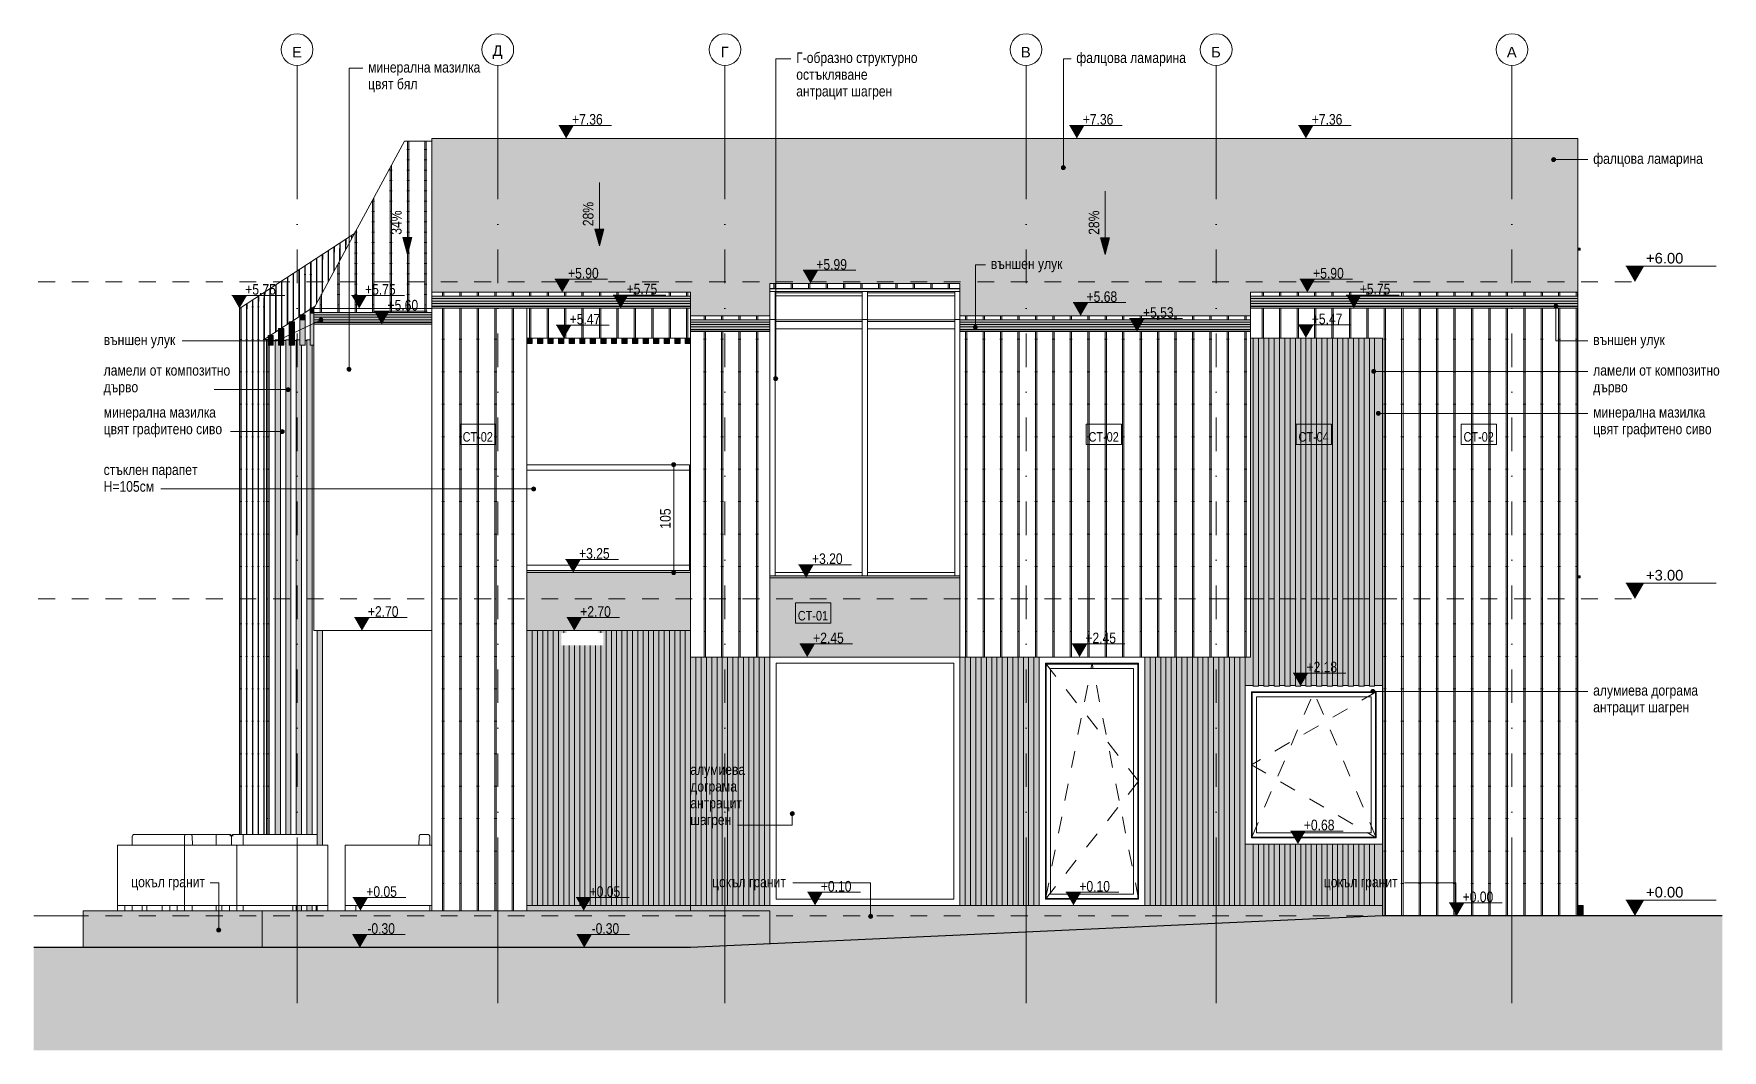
# Model space of a CAD drawing. Header units: centimetres. Extents: x -205 to 1393, y -127 to 835.
import ezdxf

# ---------------------------------------------------------------- set-up
doc = ezdxf.new("R2010")
doc.units = ezdxf.units.CM
doc.linetypes.add('Dash', pattern=[31.75, 15.875, -15.875])
doc.linetypes.add('Dash dot', pattern=[79.375, 31.75, -23.8125, 0, -23.8125])
for name, color, linetype, lineweight in [('A-ANNO-DIMS', 7, 'Continuous', 9), ('A-ANNO-DIMS-50', 7, 'Continuous', 9), ('A-ANNO-NOTE', 7, 'Continuous', 9), ('A-DETL-GENF', 7, 'Continuous', 9), ('A-FLOR', 7, 'Continuous', 9), ('A-FLOR-HRAL', 7, 'Continuous', 9), ('A-FLOR-LEVL', 7, 'Continuous', 9), ('A-FLOR-PATT', 7, 'Continuous', 9), ('A-GLAZ', 7, 'Continuous', 5), ('A-GLAZ-CURT', 7, 'Continuous', 9), ('A-GLAZ-CWMG', 7, 'Continuous', 9), ('A-GLAZ-HDLN', 7, 'Dash', 5), ('A-ROOF', 7, 'Continuous', 9), ('A-ROOF-OTLN', 7, 'Continuous', 9), ('A-ROOF-PATT', 7, 'Continuous', 9), ('A-WALL', 7, 'Continuous', 9), ('A-WALL-IDEN', 7, 'Continuous', 9), ('A-WALL-PATT', 7, 'Continuous', 9), ('G-ANNO-DIMS', 7, 'Continuous', 9), ('G-ANNO-TEXT', 7, 'Continuous', 9), ('I-FURN', 7, 'Continuous', 9), ('S-GRID', 7, 'Continuous', 9), ('S-GRID-IDEN', 7, 'Continuous', 9)]:
    doc.layers.add(name, color=color, linetype=linetype, lineweight=lineweight)
doc.layers.add('A-DETL', color=7, linetype='Continuous', lineweight=9, true_color=0x008000)
doc.styles.add('Arial', font='arial.ttf', dxfattribs={"height": 10})
doc.styles.add('Arial Narrow', font='ARIALN.TTF', dxfattribs={"height": 10})
doc.styles.add('Arial Narrow_1', font='ARIALN.TTF', dxfattribs={"height": 9})
doc.styles.add('Arial Narrow_2', font='ARIALN.TTF', dxfattribs={"height": 10})
doc.styles.add('Arial Narrow_3', font='ARIALN.TTF', dxfattribs={"height": 10})
doc.dimstyles.new('TEC_DIM', dxfattribs={"dimscale": 30.48, "dimtxt": 10.23431, "dimasz": 0.492126, "dimexe": 0.393701, "dimexo": 0.246063, "dimgap": 0, "dimtad": 1, "dimdec": 0, "dimzin": 0, "dimdsep": 46, "dimtxsty": 'Arial Narrow_3', "dimblk1": 'DOTSMALL', "dimblk2": 'DOTSMALL', "dimsah": 1, "dimcen": 0.09, "dimazin": 0, "dimtfac": 1, "dimtdec": 4, "dimtix": 1, "dimtmove": 0, "dimatfit": 3, "dimfxl": 0, "dimtvp": 1, "dimtolj": 1, "dimtzin": 0, "dimarcsym": 0})
pattern_1 = [(0, (16.51, 600), (16.51, 30.709), [0.8382, -15.672]), (90, (0, 600), (-16.51, 30.709), [30.709, 0]), (90, (1.27, 600), (-16.51, 30.709), [30.709, 0])]
pattern_2 = [(0, (-3.79, 0), (5.51, 30.709), [0.27975, -5.231]), (90, (-9.3, 0), (-5.51, 30.709), [30.709, 0]), (90, (-8.876, 0), (-5.51, 30.709), [30.709, 0])]
pattern_3 = [(0, (-3.79, 300), (5.51, 30.709), [0.27975, -5.231]), (90, (-9.3, 300), (-5.51, 30.709), [30.709, 0]), (90, (-8.876, 300), (-5.51, 30.709), [30.709, 0])]

msp = doc.modelspace()

# ---------------------------------------------------------------- texts
at = {"layer": 'A-FLOR-LEVL', "char_height": 10, "width": 36.4, "attachment_point": 4, "line_spacing_factor": 0.936439, "style": 'Arial'}
for s, insert in [('\\pt5,10,15,20,25,30,35,40,45,50,55,60,65,70,75,80,85,90,95,100,105,110,115,120,125,130,135,140,145,150,155,160;+6.00', (1321, 622.4)), ('\\pt5,10,15,20,25,30,35,40,45,50,55,60,65,70,75,80,85,90,95,100,105,110,115,120,125,130,135,140,145,150,155,160;+3.00', (1321, 322.4)), ('\\pt5,10,15,20,25,30,35,40,45,50,55,60,65,70,75,80,85,90,95,100,105,110,115,120,125,130,135,140,145,150,155,160;+0.00', (1321, 22.4))]:
    msp.add_mtext(s, dxfattribs=dict(at, insert=insert))
at = {"layer": 'A-WALL-IDEN', "char_height": 9, "width": 28.45, "attachment_point": 5, "line_spacing_factor": 0.949189, "style": 'Arial Narrow_1'}
for s, insert in [('\\pt25.00002,50.00004,74.99997,99.99999,125.00001,150.00003,174.99996,199.99998,225,250.00002,275.00004,299.99997,324.99999,350.00001,375.00003,399.99996,424.99998,450,475.00002,500.00004,524.99997,549.99999,575.00001,600.00003,624.99996,649.99998,675,700.00002,725.00004,749.99997,774.99999,800.00001;{\\fArial Narrow|b0|i0|c204|p34;СТ}-02', (215.1, 453.3)), ('\\pt25.00002,50.00004,74.99997,99.99999,125.00001,150.00003,174.99996,199.99998,225,250.00002,275.00004,299.99997,324.99999,350.00001,375.00003,399.99996,424.99998,450,475.00002,500.00004,524.99997,549.99999,575.00001,600.00003,624.99996,649.99998,675,700.00002,725.00004,749.99997,774.99999,800.00001;{\\fArial Narrow|b0|i0|c204|p34;СТ}-02', (807.6, 453.3)), ('\\pt25.00002,50.00004,74.99997,99.99999,125.00001,150.00003,174.99996,199.99998,225,250.00002,275.00004,299.99997,324.99999,350.00001,375.00003,399.99996,424.99998,450,475.00002,500.00004,524.99997,549.99999,575.00001,600.00003,624.99996,649.99998,675,700.00002,725.00004,749.99997,774.99999,800.00001;{\\fArial Narrow|b0|i0|c204|p34;СТ}-04', (1006.4, 453.3)), ('\\pt25.00002,50.00004,74.99997,99.99999,125.00001,150.00003,174.99996,199.99998,225,250.00002,275.00004,299.99997,324.99999,350.00001,375.00003,399.99996,424.99998,450,475.00002,500.00004,524.99997,549.99999,575.00001,600.00003,624.99996,649.99998,675,700.00002,725.00004,749.99997,774.99999,800.00001;{\\fArial Narrow|b0|i0|c204|p34;СТ}-02', (1162.6, 453.3)), ('\\pt25.00002,50.00004,74.99997,99.99999,125.00001,150.00003,174.99996,199.99998,225,250.00002,275.00004,299.99997,324.99999,350.00001,375.00003,399.99996,424.99998,450,475.00002,500.00004,524.99997,549.99999,575.00001,600.00003,624.99996,649.99998,675,700.00002,725.00004,749.99997,774.99999,800.00001;{\\fArial Narrow|b0|i0|c204|p34;СТ}-01', (532.4, 284.1))]:
    msp.add_mtext(s, dxfattribs=dict(at, insert=insert))
at = {"layer": 'G-ANNO-DIMS', "char_height": 10, "attachment_point": 1, "line_spacing_factor": 0.974696, "style": 'Arial Narrow'}
for s, insert, width in [('+7.36', (304.4, 758.9), 34.754), ('+7.36', (787.8, 758.9), 34.754), ('+7.36', (1004.6, 758.9), 34.754), ('+5.90', (300.6, 613.3), 34.754), ('+5.99', (535.6, 621.6), 34.754), ('+5.90', (1005.9, 613.3), 34.754), ('+5.75', (-5, 598), 34.754), ('+5.75', (108.4, 598), 34.754), ('+5.75', (356, 598.3), 34.754), ('+5.75', (1050, 598.3), 34.754), ('+5.60', (129.7, 583), 34.754), ('+5.68', (791.4, 591.1), 34.754), ('+5.53', (844.8, 576.1), 34.754), ('+5.47', (302.1, 569.8), 34.754), ('+5.47', (1004.6, 570), 34.754), ('+3.25', (311, 348.1), 34.754), ('+3.20', (531.5, 343.1), 34.754), ('+2.70', (111.1, 293.1), 34.754), ('+2.70', (312.1, 293.1), 34.754), ('+2.45', (532.6, 268.1), 34.754), ('+2.45', (790.3, 268.1), 34.754), ('+2.18', (999.6, 240.6), 34.754), ('+0.68', (997.1, 91.1), 34.754), ('+0.10', (539.9, 33.1), 34.754), ('+0.10', (784.6, 33.1), 34.754), ('+0.05', (109.6, 28.1), 34.754), ('+0.05', (321, 28.1), 34.754), ('+0.00', (1147.4, 23.1), 34.754), ('-0.30', (110.6, -6.9), 31.192), ('-0.30', (322.9, -6.9), 31.192)]:
    msp.add_mtext(s, dxfattribs=dict(at, insert=insert, width=width))
at = {"layer": 'G-ANNO-DIMS', "char_height": 10, "width": 27.508, "attachment_point": 1, "rotation": 90, "line_spacing_factor": 0.974696, "style": 'Arial Narrow'}
for s, insert in [('28%', (314.6, 652.8)), ('34%', (133, 644.7)), ('28%', (793.4, 644.6))]:
    msp.add_mtext(s, dxfattribs=dict(at, insert=insert))
at = {"layer": 'G-ANNO-TEXT', "char_height": 10, "line_spacing_factor": 0.949189, "style": 'Arial Narrow_2'}
for s, insert, width, attachment_point in [('\\pt15,30,45,60,75,90,105,120,135,150,165,180,195,210,225,240,255,270,285,300,315,330,345,360,375,390,405,420,435,450,465,480;{\\fArial Narrow|b0|i0|c204|p34;Г}-{\\fArial Narrow|b0|i0|c204|p34;образно структурно остъкляване\\Pантрацит шагрен}', (516.6, 817.2), 127, 1), ('\\pt15,30,45,60,75,90,105,120,135,150,165,180,195,210,225,240,255,270,285,300,315,330,345,360,375,390,405,420,435,450,465,480;{\\fArial Narrow|b0|i0|c204|p34;фалцова ламарина}', (781.7, 817.2), 106.8, 1), ('\\pt15,30,45,60,75,90,105,120,135,150,165,180,195,210,225,240,255,270,285,300,315,330,345,360,375,390,405,420,435,450,465,480;{\\fArial Narrow|b0|i0|c204|p34;минерална мазилка цвят бял}', (111.3, 808.2), 112.8, 1), ('\\pt15,30,45,60,75,90,105,120,135,150,165,180,195,210,225,240,255,270,285,300,315,330,345,360,375,390,405,420,435,450,465,480;{\\fArial Narrow|b0|i0|c204|p34;фалцова ламарина}', (1271, 721.8), 106.8, 1), ('\\pt15,30,45,60,75,90,105,120,135,150,165,180,195,210,225,240,255,270,285,300,315,330,345,360,375,390,405,420,435,450,465,480;{\\fArial Narrow|b0|i0|c204|p34;външен улук}', (700.8, 622.2), 70.144, 1), ('\\pt15,30,45,60,75,90,105,120,135,150,165,180,195,210,225,240,255,270,285,300,315,330,345,360,375,390,405,420,435,450,465,480;{\\fArial Narrow|b0|i0|c204|p34;външен улук}', (-139, 550.2), 70.144, 1), ('\\pt15,30,45,60,75,90,105,120,135,150,165,180,195,210,225,240,255,270,285,300,315,330,345,360,375,390,405,420,435,450,465,480;{\\fArial Narrow|b0|i0|c204|p34;външен улук}', (1271, 550.2), 70.144, 1), ('\\pt15,30,45,60,75,90,105,120,135,150,165,180,195,210,225,240,255,270,285,300,315,330,345,360,375,390,405,420,435,450,465,480;{\\fArial Narrow|b0|i0|c204|p34;ламели от композитно дърво}', (-139, 521.4), 120.4, 1), ('\\pt15,30,45,60,75,90,105,120,135,150,165,180,195,210,225,240,255,270,285,300,315,330,345,360,375,390,405,420,435,450,465,480;{\\fArial Narrow|b0|i0|c204|p34;ламели от композитно дърво}', (1271, 521.4), 120.4, 1), ('\\pt15,30,45,60,75,90,105,120,135,150,165,180,195,210,225,240,255,270,285,300,315,330,345,360,375,390,405,420,435,450,465,480;{\\fArial Narrow|b0|i0|c204|p34;минерална мазилка цвят графитено сиво}', (-139, 481.7), 130.3, 1), ('\\pt15,30,45,60,75,90,105,120,135,150,165,180,195,210,225,240,255,270,285,300,315,330,345,360,375,390,405,420,435,450,465,480;{\\fArial Narrow|b0|i0|c204|p34;минерална мазилка цвят графитено сиво}', (1271, 481.7), 130.3, 1), ('\\pt15,30,45,60,75,90,105,120,135,150,165,180,195,210,225,240,255,270,285,300,315,330,345,360,375,390,405,420,435,450,465,480;{\\fArial Narrow|b0|i0|c204|p34;стъклен парапет Н}=105{\\fArial Narrow|b0|i0|c204|p34;см}', (-139, 427.3), 101.85, 1), ('\\pt15,30,45,60,75,90,105,120,135,150,165,180,195,210,225,240,255,270,285,300,315,330,345,360,375,390,405,420,435,450,465,480;{\\fArial Narrow|b0|i0|c204|p34;алумиева дограма антрацит шагрен}', (1271, 218.5), 110.45, 1), ('\\pt15,30,45,60,75,90,105,120,135,150,165,180,195,210,225,240,255,270,285,300,315,330,345,360,375,390,405,420,435,450,465,480;{\\fArial Narrow|b0|i0|c204|p34;алумиева дограма антрацит шагрен}', (416.3, 143.5), 76.05, 1), ('\\pt15,30,45,60,75,90,105,120,135,150,165,180,195,210,225,240,255,270,285,300,315,330,345,360,375,390,405,420,435,450,465,480;{\\fArial Narrow|b0|i0|c204|p34;цокъл гранит}', (-43.1, 37.2), 112.8, 3), ('\\pt15,30,45,60,75,90,105,120,135,150,165,180,195,210,225,240,255,270,285,300,315,330,345,360,375,390,405,420,435,450,465,480;{\\fArial Narrow|b0|i0|c204|p34;цокъл гранит}', (436.9, 37.2), 112.8, 1), ('\\pt15,30,45,60,75,90,105,120,135,150,165,180,195,210,225,240,255,270,285,300,315,330,345,360,375,390,405,420,435,450,465,480;{\\fArial Narrow|b0|i0|c204|p34;цокъл гранит}', (1016, 37.2), 112.8, 1)]:
    msp.add_mtext(s, dxfattribs=dict(at, insert=insert, width=width, attachment_point=attachment_point))
at = {"layer": 'S-GRID-IDEN', "char_height": 10, "attachment_point": 5, "line_spacing_factor": 0.936439, "style": 'Arial'}
for s, insert, width in [('\\pt50,100,150,200,250,300,350,400,450,500,550,600,650,700,750,800,850,900,950,1000,1050,1100,1150,1200,1250,1300,1350,1400,1450,1500,1550,1600;{\\fArial|b0|i0|c204|p34;Е}', (43.9, 817.5), 9.9), ('\\pt50,100,150,200,250,300,350,400,450,500,550,600,650,700,750,800,850,900,950,1000,1050,1100,1150,1200,1250,1300,1350,1400,1450,1500,1550,1600;{\\fArial|b0|i0|c204|p34;Д}', (233.9, 817.5), 9.9), ('\\pt50,100,150,200,250,300,350,400,450,500,550,600,650,700,750,800,850,900,950,1000,1050,1100,1150,1200,1250,1300,1350,1400,1450,1500,1550,1600;{\\fArial|b0|i0|c204|p34;Г}', (448.9, 817.5), 7.95), ('\\pt50,100,150,200,250,300,350,400,450,500,550,600,650,700,750,800,850,900,950,1000,1050,1100,1150,1200,1250,1300,1350,1400,1450,1500,1550,1600;{\\fArial|b0|i0|c204|p34;В}', (733.9, 817.5), 9.9), ('\\pt50,100,150,200,250,300,350,400,450,500,550,600,650,700,750,800,850,900,950,1000,1050,1100,1150,1200,1250,1300,1350,1400,1450,1500,1550,1600;{\\fArial|b0|i0|c204|p34;Б}', (913.9, 817.5), 9.6), ('\\pt50,100,150,200,250,300,350,400,450,500,550,600,650,700,750,800,850,900,950,1000,1050,1100,1150,1200,1250,1300,1350,1400,1450,1500,1550,1600;{\\fArial|b0|i0|c204|p34;А}', (1193.9, 817.5), 9.9)]:
    msp.add_mtext(s, dxfattribs=dict(at, insert=insert, width=width))

# ---------------------------------------------------------------- blocks, each defined once
blk = doc.blocks.new('Sofa-08 - 1400 x 800-1678489-ЗАПАД')
at = {"layer": 'I-FURN'}
for p, q in [((-19.5, 77), (-32.6, 77)), ((-18, 67), (-18, 75.5)), ((-18, 75.5), (-18, 67)), ((-18, 67), (-18, 75.5)), ((-6.9, 77), (-16.5, 77)), ((-98, 10), (-98, 5)), ((62, 10), (62, 5))]:
    blk.add_line(p, q, dxfattribs=at)
for points in [[(-18.5, 76.6), (-18.5, 76.7), (-18.7, 76.8), (-19, 76.9), (-19.2, 77), (-19.4, 77), (-19.5, 77)], [(-19.5, 75.6), (-19.4, 75.7), (-19.2, 75.8), (-19, 76.1), (-18.7, 76.4), (-18.5, 76.5), (-18.5, 76.6)], [(-18, 75.5), (-18, 75.6), (-18, 75.8), (-18.1, 76.1), (-18.3, 76.4), (-18.4, 76.5), (-18.5, 76.6)], [(-18.2, 76.2), (-18.2, 76.2), (-18.2, 76.2), (-18.2, 76.2)], [(-18.1, 75.9), (-18.1, 75.9), (-18.1, 75.9), (-18.1, 76)], [(-17.5, 76.6), (-17.6, 76.5), (-17.8, 76.4), (-17.9, 76.1), (-18, 75.8), (-18, 75.6), (-18, 75.5)], [(-17.9, 76), (-17.9, 75.9), (-18, 75.9), (-18, 75.9)], [(-17.8, 76.2), (-17.8, 76.2), (-17.8, 76.2), (-17.8, 76.2)], [(-16.5, 77), (-16.6, 77), (-16.8, 77), (-17.1, 76.9), (-17.3, 76.8), (-17.5, 76.7), (-17.5, 76.6)], [(-17.5, 76.6), (-17.5, 76.5), (-17.3, 76.4), (-17.1, 76.1), (-16.8, 75.8), (-16.6, 75.7), (-16.5, 75.6)]]:
    blk.add_open_spline(points, degree=3, dxfattribs=at)
blk = doc.blocks.new('Tisch-12 Garten - 1200 x 700-1680447-ЗАПАД')
at = {"layer": 'I-FURN'}
blk.add_line((40.1, 10), (40.1, 5), dxfattribs=at)
blk = doc.blocks.new('Sofa-10 - 900 x 700-1663874-ЗАПАД')
at = {"layer": 'I-FURN'}
for p, q in [((-12.9, 67), (73.1, 67)), ((63.1, 77), (-6.9, 77)), ((-6.9, 75.5), (-6.9, 77)), ((-6.9, 67), (-6.9, 75.5)), ((63.1, 77), (63.1, 75.5)), ((63.1, 75.5), (63.1, 67)), ((73.1, 10), (73.1, 67)), ((-12.9, 10), (-6.9, 10)), ((73.1, 10), (-12.9, 10)), ((-6.9, 10), (-6.9, 5)), ((63.1, 10), (73.1, 10)), ((63.1, 10), (63.1, 5)), ((73.1, 5), (73.1, 10))]:
    blk.add_line(p, q, dxfattribs=at)
blk = doc.blocks.new('Sofa-10 - 900 x 700-V18-ЗАПАД')
at = {"layer": 'I-FURN'}
for p, q in [((-32.6, 77), (-56.3, 77)), ((-32.6, 77), (-32.6, 75.5)), ((-32.6, 75.5), (-32.6, 67)), ((-102.6, 10), (-102.6, 5)), ((-32.6, 10), (-32.6, 5))]:
    blk.add_line(p, q, dxfattribs=at)
blk = doc.blocks.new('Sofa-08 - 1400 x 800-V19-ЗАПАД')
at = {"layer": 'I-FURN'}
for p, q in [((89.6, 10), (89.6, 67)), ((89.6, 67), (171.6, 67)), ((159.5, 75.6), (159.2, 67)), ((168.1, 77), (161, 77)), ((169.6, 67), (169.6, 75.5)), ((89.6, 10), (99.6, 10)), ((89.6, 5), (89.6, 10)), ((171.6, 10), (89.6, 10)), ((99.6, 5), (99.6, 10)), ((169.6, 10), (171.6, 10)), ((169.6, 5), (169.6, 10))]:
    blk.add_line(p, q, dxfattribs=at)
for centre, start, end in [((161, 75.5), 90, 177.6785), ((168.1, 75.5), 360, 90)]:
    blk.add_arc(centre, 1.5, start, end, dxfattribs=at)
for points, knots in [([(159.6, 75.9), (159.6, 75.9), (159.5, 75.8), (159.5, 75.7), (159.5, 75.6)], [0.6902808, 0.6902808, 0.6902808, 0.6902808, 0.75, 1, 1, 1, 1]), ([(159.5, 75.6), (159.5, 75.7), (159.5, 75.8), (159.6, 75.9), (159.6, 75.9)], [0, 0, 0, 0, 0.25, 0.3097192, 0.3097192, 0.3097192, 0.3097192]), ([(159.7, 76.2), (159.7, 76.2), (159.7, 76.1), (159.6, 76), (159.6, 76)], [0.3744563, 0.3744563, 0.3744563, 0.3744563, 0.5, 0.6016652, 0.6016652, 0.6016652, 0.6016652]), ([(159.6, 76), (159.6, 76), (159.7, 76.1), (159.7, 76.2), (159.7, 76.2)], [0.3983348, 0.3983348, 0.3983348, 0.3983348, 0.5, 0.6255437, 0.6255437, 0.6255437, 0.6255437]), ([(160.6, 76.9), (160.6, 76.9), (160.5, 76.9), (160.4, 76.9), (160.4, 76.8)], [0.3983348, 0.3983348, 0.3983348, 0.3983348, 0.5, 0.6255437, 0.6255437, 0.6255437, 0.6255437]), ([(160.4, 76.8), (160.4, 76.9), (160.5, 76.9), (160.6, 76.9), (160.6, 76.9)], [0.3744563, 0.3744563, 0.3744563, 0.3744563, 0.5, 0.6016652, 0.6016652, 0.6016652, 0.6016652]), ([(161, 77), (160.9, 77), (160.8, 77), (160.7, 77), (160.7, 77)], [0, 0, 0, 0, 0.25, 0.3097192, 0.3097192, 0.3097192, 0.3097192]), ([(160.7, 77), (160.7, 77), (160.8, 77), (160.9, 77), (161, 77)], [0.6902808, 0.6902808, 0.6902808, 0.6902808, 0.75, 1, 1, 1, 1]), ([(168.4, 77), (168.4, 77), (168.3, 77), (168.2, 77), (168.1, 77)], [0.6897634, 0.6897634, 0.6897634, 0.6897634, 0.75, 1, 1, 1, 1]), ([(168.1, 77), (168.2, 77), (168.3, 77), (168.4, 77), (168.4, 77)], [0, 0, 0, 0, 0.25, 0.3102366, 0.3102366, 0.3102366, 0.3102366]), ([(168.8, 76.8), (168.7, 76.9), (168.6, 76.9), (168.6, 76.9), (168.5, 76.9)], [0.375, 0.375, 0.375, 0.375, 0.5, 0.6011906, 0.6011906, 0.6011906, 0.6011906]), ([(168.5, 76.9), (168.6, 76.9), (168.6, 76.9), (168.7, 76.9), (168.8, 76.8)], [0.3988094, 0.3988094, 0.3988094, 0.3988094, 0.5, 0.625, 0.625, 0.625, 0.625]), ([(169.5, 75.9), (169.5, 76), (169.5, 76.1), (169.5, 76.1), (169.4, 76.2)], [0.3988094, 0.3988094, 0.3988094, 0.3988094, 0.5, 0.590919, 0.590919, 0.590919, 0.590919]), ([(169.4, 76.2), (169.5, 76.1), (169.5, 76.1), (169.5, 76), (169.5, 75.9)], [0.409081, 0.409081, 0.409081, 0.409081, 0.5, 0.6011906, 0.6011906, 0.6011906, 0.6011906]), ([(169.6, 75.5), (169.6, 75.6), (169.6, 75.7), (169.6, 75.8), (169.5, 75.8)], [0, 0, 0, 0, 0.25, 0.3102366, 0.3102366, 0.3102366, 0.3102366]), ([(169.5, 75.8), (169.6, 75.8), (169.6, 75.7), (169.6, 75.6), (169.6, 75.5)], [0.6897634, 0.6897634, 0.6897634, 0.6897634, 0.75, 1, 1, 1, 1])]:
    blk.add_open_spline(points, degree=3, knots=knots, dxfattribs=at)
for points in [[(160, 76.6), (159.9, 76.5), (159.8, 76.4), (159.8, 76.4)], [(159.8, 76.4), (159.8, 76.4), (159.9, 76.5), (160, 76.6)], [(160.2, 76.8), (160.1, 76.7), (160.1, 76.7), (160, 76.6)], [(160, 76.6), (160.1, 76.7), (160.1, 76.7), (160.2, 76.8)], [(169.1, 76.6), (169.1, 76.6), (169, 76.7), (168.9, 76.8)], [(168.9, 76.8), (169, 76.7), (169.1, 76.6), (169.1, 76.6)], [(169.3, 76.3), (169.3, 76.4), (169.2, 76.5), (169.1, 76.6)], [(169.1, 76.6), (169.2, 76.5), (169.3, 76.4), (169.3, 76.3)]]:
    blk.add_open_spline(points, degree=3, dxfattribs=at)
blk = doc.blocks.new('Sofa-10 - 900 x 700-V20-ЗАПАД')
at = {"layer": 'I-FURN'}
for p, q in [((-126, 67), (-62.4, 67)), ((-126, 67), (-126, 10)), ((-111.9, 67), (-111.9, 75.5)), ((-61.3, 77), (-110.8, 77)), ((-62.4, 75.5), (-62.4, 67)), ((-62.4, 10), (-62.4, 67)), ((-62.4, 67), (-12.9, 67)), ((-56.3, 77), (-61.3, 77)), ((-55, 67), (-55.3, 75.6)), ((-12.9, 67), (-12.9, 10)), ((-126, 10), (-119, 10)), ((-126, 5), (-126, 10)), ((-62.4, 10), (-126, 10)), ((-119, 10), (-119, 5)), ((-111.9, 5), (-111.9, 10)), ((-83.6, 5), (-83.6, 10)), ((-76.5, 5), (-76.5, 10)), ((-69.5, 10), (-62.4, 10)), ((-69.5, 10), (-69.5, 5)), ((-62.4, 10), (-55.3, 10)), ((-62.4, 5), (-62.4, 10)), ((-12.9, 10), (-62.4, 10)), ((-55.3, 5), (-55.3, 10)), ((-27, 5), (-27, 10)), ((-20, 10), (-12.9, 10)), ((-20, 5), (-20, 10)), ((-12.9, 5), (-12.9, 10))]:
    blk.add_line(p, q, dxfattribs=at)
for centre, start_param, end_param in [((-110.8, 75.5), 0, 1.570796), ((-61.3, 75.5), 0, 1.570796), ((-56.3, 75.5), 4.752907, 6.283185)]:
    blk.add_ellipse(centre, major_axis=(0, 1.5), ratio=0.707107, start_param=start_param, end_param=end_param, dxfattribs=at)
blk = doc.blocks.new('Railing - Railing-1762037-ЗАПАД')
at = {"layer": 'A-FLOR-HRAL', "color": 252, "true_color": 0x949494}
for p, q in [((261.6, 427), (415.6, 427)), ((261.6, 422), (415.6, 422)), ((415.6, 422), (415.6, 427)), ((415.6, 332), (415.6, 422)), ((415.6, 332), (261.6, 332)), ((415.6, 327), (415.6, 332))]:
    blk.add_line(p, q, dxfattribs=at)
at = {"layer": 'A-FLOR-HRAL'}
for p, q in [((261.6, 427), (415.6, 427)), ((415.6, 422), (261.6, 422)), ((415.6, 427), (415.6, 422)), ((415.6, 422), (415.6, 332)), ((415.6, 332), (261.6, 332)), ((415.6, 332), (415.6, 327))]:
    blk.add_line(p, q, dxfattribs=at)
at = {"layer": 'A-FLOR-HRAL', "color": 254, "true_color": 0xd2d2d2}
for p, q in [((261.6, 422), (415.6, 422)), ((415.6, 422), (261.6, 422)), ((415.6, 332), (261.6, 332)), ((415.6, 332), (261.6, 332)), ((415.6, 327), (261.6, 327))]:
    blk.add_line(p, q, dxfattribs=at)
blk = doc.blocks.new('Rectangular Mullion - TEC_LAMEL-2326487-ЗАПАД')
at = {"layer": 'A-GLAZ-CWMG', "true_color": 0xcfc6ba}
blk.add_hatch(color=9, dxfattribs=at).paths.add_polyline_path([(269.3, 10), (271.6, 10), (271.6, 270), (266.6, 270), (266.6, 10)])
at = {"layer": 'A-GLAZ-CWMG'}
for p, q in [((266.6, 270), (266.6, 10)), ((271.6, 10), (271.6, 270)), ((271.6, 10), (266.6, 10))]:
    blk.add_line(p, q, dxfattribs=at)
blk = doc.blocks.new('Rectangular Mullion - TEC_LAMEL-V21-ЗАПАД')
at = {"layer": 'A-GLAZ-CWMG', "true_color": 0xcfc6ba}
h = blk.add_hatch(color=9, dxfattribs=at)
h.paths.add_polyline_path([(296.6, 10), (301.6, 10), (301.6, 256), (296.6, 256), (296.6, 30.2)])
h.paths.add_polyline_path([(296.6, 267.8), (299.2, 267.8), (299.2, 270), (296.6, 270)])
at = {"layer": 'A-GLAZ-CWMG'}
for p, q in [((296.6, 270), (296.6, 267.8)), ((296.6, 256), (296.6, 10)), ((301.6, 10), (301.6, 256)), ((301.6, 10), (296.6, 10))]:
    blk.add_line(p, q, dxfattribs=at)
blk = doc.blocks.new('Rectangular Mullion - TEC_LAMEL-V22-ЗАПАД')
at = {"layer": 'A-GLAZ-CWMG', "true_color": 0xcfc6ba}
blk.add_hatch(color=9, dxfattribs=at).paths.add_polyline_path([(306.6, 10), (311.6, 10), (311.6, 256), (306.6, 256), (306.6, 30.2)])
at = {"layer": 'A-GLAZ-CWMG'}
for p, q in [((306.6, 256), (306.6, 10)), ((311.6, 10), (311.6, 256)), ((311.6, 10), (306.6, 10))]:
    blk.add_line(p, q, dxfattribs=at)
blk = doc.blocks.new('Rectangular Mullion - TEC_LAMEL-V23-ЗАПАД')
at = {"layer": 'A-GLAZ-CWMG', "true_color": 0xcfc6ba}
h = blk.add_hatch(color=9, dxfattribs=at)
h.paths.add_polyline_path([(326.6, 10), (331.6, 10), (331.6, 256), (326.6, 256), (326.6, 30.2)])
h.paths.add_polyline_path([(328.9, 267.8), (331.6, 267.8), (331.6, 270), (328.9, 270)])
at = {"layer": 'A-GLAZ-CWMG'}
for p, q in [((326.6, 256), (326.6, 10)), ((331.6, 267.8), (331.6, 270)), ((331.6, 10), (331.6, 256)), ((331.6, 10), (326.6, 10))]:
    blk.add_line(p, q, dxfattribs=at)
blk = doc.blocks.new('Rectangular Mullion - TEC_LAMEL-2373038-ЗАПАД')
at = {"layer": 'A-GLAZ-CWMG', "true_color": 0xcfc6ba}
blk.add_hatch(color=9, dxfattribs=at).paths.add_polyline_path([(949.1, 217.5), (954.1, 217.5), (954.1, 546.9), (949.1, 546.9), (949.1, 218.9)])
at = {"layer": 'A-GLAZ-CWMG'}
for p, q in [((949.1, 546.9), (954.1, 546.9)), ((949.1, 546.9), (949.1, 217.5)), ((954.1, 217.5), (954.1, 546.9)), ((954.1, 217.5), (949.1, 217.5))]:
    blk.add_line(p, q, dxfattribs=at)
blk = doc.blocks.new('Rectangular Mullion - TEC_LAMEL-2421523-ЗАПАД')
at = {"layer": 'A-GLAZ-CWMG', "true_color": 0xcfc6ba}
blk.add_hatch(color=9, dxfattribs=at).paths.add_polyline_path([(23.3, 77), (28.3, 77), (28.3, 540.3), (26.6, 540.3), (26.6, 545.2), (23.3, 545.2), (23.3, 80.7)])
at = {"layer": 'A-GLAZ-CWMG'}
for p, q in [((23.3, 545.2), (26.6, 545.2)), ((23.3, 545.2), (23.3, 77)), ((28.3, 77), (28.3, 540.3))]:
    blk.add_line(p, q, dxfattribs=at)
blk = doc.blocks.new('Rectangular Mullion - TEC_LAMEL-V24-ЗАПАД')
at = {"layer": 'A-GLAZ-CWMG', "true_color": 0xcfc6ba}
h = blk.add_hatch(color=9, dxfattribs=at)
h.paths.add_polyline_path([(48.3, 5), (48.3, 10), (43.3, 10), (43.3, 5), (44.6, 5)])
h.paths.add_polyline_path([(43.3, 77), (48.3, 77), (48.3, 540.3), (46.6, 540.3), (46.6, 545.2), (43.3, 545.2), (43.3, 82.5)])
at = {"layer": 'A-GLAZ-CWMG'}
for p, q in [((43.3, 545.2), (46.6, 545.2)), ((43.3, 545.2), (43.3, 77)), ((48.3, 77), (48.3, 540.3)), ((43.3, 10), (43.3, 5)), ((48.3, 5), (48.3, 10))]:
    blk.add_line(p, q, dxfattribs=at)
blk = doc.blocks.new('Rectangular Mullion - TEC_LAMEL-V25-ЗАПАД')
at = {"layer": 'A-GLAZ-CWMG', "true_color": 0xcfc6ba}
h = blk.add_hatch(color=9, dxfattribs=at)
h.paths.add_polyline_path([(58.3, 5), (58.3, 10), (53.3, 10), (53.3, 5)])
h.paths.add_polyline_path([(53.3, 77), (58.3, 77), (58.3, 540.3), (56.6, 540.3), (56.6, 545.2), (53.3, 545.2), (53.3, 83.4)])
at = {"layer": 'A-GLAZ-CWMG'}
for p, q in [((53.3, 545.2), (56.6, 545.2)), ((53.3, 545.2), (53.3, 77)), ((58.3, 77), (58.3, 540.3)), ((53.3, 10), (53.3, 5)), ((58.3, 5), (58.3, 10))]:
    blk.add_line(p, q, dxfattribs=at)
blk = doc.blocks.new('Rectangular Mullion - TEC_LAMEL-1938093-ЗАПАД')
at = {"layer": 'A-GLAZ-CWMG', "true_color": 0xcfc6ba}
for points in [[(266.6, 546.8), (266.6, 546.9), (261.6, 546.9), (261.6, 546.8)], [(261.6, 541.9), (266.6, 541.9), (266.6, 546.8), (261.6, 546.8), (261.6, 544.3)]]:
    blk.add_hatch(color=9, dxfattribs=at).paths.add_polyline_path(points)
at = {"layer": 'A-GLAZ-CWMG'}
for p, q in [((266.6, 546.8), (261.6, 546.8)), ((266.6, 546.8), (266.6, 546.9)), ((266.6, 541.9), (266.6, 546.8)), ((261.6, 541.9), (266.6, 541.9))]:
    blk.add_line(p, q, dxfattribs=at)
blk = doc.blocks.new('Rectangular Mullion - TEC_LAMEL-V26-ЗАПАД')
at = {"layer": 'A-GLAZ-CWMG', "true_color": 0xcfc6ba}
for points in [[(276.6, 546.8), (276.6, 546.9), (271.6, 546.9), (271.6, 546.8)], [(271.6, 541.9), (276.6, 541.9), (276.6, 546.8), (271.6, 546.8)]]:
    blk.add_hatch(color=9, dxfattribs=at).paths.add_polyline_path(points)
at = {"layer": 'A-GLAZ-CWMG'}
for p, q in [((271.6, 546.8), (271.6, 546.9)), ((276.6, 546.8), (271.6, 546.8)), ((271.6, 546.8), (271.6, 541.9)), ((276.6, 546.8), (276.6, 546.9)), ((276.6, 541.9), (276.6, 546.8)), ((271.6, 541.9), (276.6, 541.9))]:
    blk.add_line(p, q, dxfattribs=at)
blk = doc.blocks.new('Rectangular Mullion - TEC_LAMEL-V27-ЗАПАД')
at = {"layer": 'A-GLAZ-CWMG', "true_color": 0xcfc6ba}
for points in [[(411.6, 546.8), (416.6, 546.8), (416.6, 546.9), (411.6, 546.9)], [(411.6, 541.9), (416.6, 541.9), (416.6, 546.8), (411.6, 546.8)]]:
    blk.add_hatch(color=9, dxfattribs=at).paths.add_polyline_path(points)
at = {"layer": 'A-GLAZ-CWMG'}
for p, q in [((411.6, 546.8), (411.6, 546.9)), ((416.6, 546.8), (411.6, 546.8)), ((411.6, 546.8), (411.6, 541.9)), ((411.6, 541.9), (416.6, 541.9))]:
    blk.add_line(p, q, dxfattribs=at)
blk = doc.blocks.new('Rectangular Mullion - TEC_LAMEL-2472080-ЗАПАД')
at = {"layer": 'A-GLAZ-CWMG', "true_color": 0xcfc6ba}
for points in [[(56.6, 570.6), (60, 570.6), (60, 574.9), (60.3, 575.5), (56.6, 575.4)], [(60, 540.3), (60, 570.6), (56.6, 570.6), (56.6, 540.3)]]:
    blk.add_hatch(color=9, dxfattribs=at).paths.add_polyline_path(points)
at = {"layer": 'A-GLAZ-CWMG'}
for p, q in [((60.3, 575.5), (56.6, 575.5)), ((56.6, 575.5), (56.6, 570.6)), ((56.6, 570.6), (60, 570.6)), ((56.6, 570.6), (56.6, 540.3)), ((60, 540.3), (56.6, 540.3))]:
    blk.add_line(p, q, dxfattribs=at)
blk = doc.blocks.new('Rectangular Mullion - TEC_LAMEL-2472081-ЗАПАД')
at = {"layer": 'A-GLAZ-CWMG', "true_color": 0xcfc6ba}
for points in [[(51.6, 564.1), (51.6, 569), (46.6, 568.9), (46.6, 564.1)], [(46.6, 540.3), (51.6, 540.3), (51.6, 564.1), (46.6, 564.1), (46.6, 549.2)]]:
    blk.add_hatch(color=9, dxfattribs=at).paths.add_polyline_path(points)
at = {"layer": 'A-GLAZ-CWMG'}
for p, q in [((51.6, 569), (46.6, 569)), ((46.6, 569), (46.6, 564.1)), ((46.6, 564.1), (51.6, 564.1)), ((46.6, 564.1), (46.6, 540.3)), ((51.6, 564.1), (51.6, 569)), ((51.6, 540.3), (51.6, 564.1)), ((51.6, 540.3), (46.6, 540.3))]:
    blk.add_line(p, q, dxfattribs=at)
blk = doc.blocks.new('Rectangular Mullion - TEC_LAMEL-2472082-ЗАПАД')
at = {"layer": 'A-GLAZ-CWMG', "true_color": 0xcfc6ba}
for points in [[(36.6, 557.6), (41.6, 557.6), (41.6, 562.4), (36.6, 562.4)], [(41.6, 540.3), (41.6, 557.6), (36.6, 557.6), (36.6, 540.3)]]:
    blk.add_hatch(color=9, dxfattribs=at).paths.add_polyline_path(points)
at = {"layer": 'A-GLAZ-CWMG'}
for p, q in [((41.6, 562.4), (36.6, 562.4)), ((36.6, 562.4), (36.6, 557.6)), ((41.6, 557.6), (41.6, 562.4)), ((36.6, 557.6), (41.6, 557.6)), ((36.6, 557.6), (36.6, 540.3)), ((41.6, 540.3), (41.6, 557.6)), ((41.6, 540.3), (36.6, 540.3))]:
    blk.add_line(p, q, dxfattribs=at)
blk = doc.blocks.new('Rectangular Mullion - TEC_LAMEL-2472083-ЗАПАД')
at = {"layer": 'A-GLAZ-CWMG', "true_color": 0xcfc6ba}
for points in [[(26.6, 551), (31.6, 551), (31.6, 555.9), (26.6, 555.9)], [(26.6, 540.3), (31.6, 540.3), (31.6, 551), (26.6, 551)]]:
    blk.add_hatch(color=9, dxfattribs=at).paths.add_polyline_path(points)
at = {"layer": 'A-GLAZ-CWMG'}
for p, q in [((31.6, 555.9), (26.6, 555.9)), ((26.6, 555.9), (26.6, 551)), ((26.6, 551), (31.6, 551)), ((26.6, 551), (26.6, 540.3)), ((31.6, 551), (31.6, 555.9)), ((31.6, 540.3), (31.6, 551)), ((31.6, 540.3), (26.6, 540.3))]:
    blk.add_line(p, q, dxfattribs=at)
blk = doc.blocks.new('SINGLE - OK - 100x237-2482067-ЗАПАД')
at = {"layer": 'A-GLAZ'}
for p, q in [((752.5, 15.9), (752.5, 239.1)), ((752.5, 239.1), (840.7, 239.1)), ((840, 238.4), (753.2, 238.4)), ((753.2, 238.4), (753.2, 16.6)), ((757.3, 20.7), (757.3, 234.3)), ((757.3, 234.3), (835.9, 234.3)), ((835.9, 234.3), (835.9, 20.7)), ((840, 238.4), (840, 16.6)), ((840.7, 239.1), (840.7, 15.9)), ((840, 16.6), (753.2, 16.6)), ((835.9, 20.7), (757.3, 20.7)), ((840.7, 15.9), (752.5, 15.9))]:
    blk.add_line(p, q, dxfattribs=at)
at = {"layer": 'A-GLAZ-HDLN'}
for p, q in [((752.5, 15.9), (796.6, 239.1)), ((752.5, 239.1), (840.7, 127.5)), ((840.7, 15.9), (796.6, 239.1)), ((840.7, 127.5), (752.5, 15.9))]:
    blk.add_line(p, q, dxfattribs=at)
blk = doc.blocks.new('SINGLE - F - 180x252-2482068-ЗАПАД')
at = {"layer": 'A-GLAZ'}
for p, q in [((497.5, 15.9), (497.5, 239.1)), ((497.5, 239.1), (665.7, 239.1)), ((665.7, 15.9), (665.7, 239.1)), ((497.5, 15.9), (665.7, 15.9))]:
    blk.add_line(p, q, dxfattribs=at)
blk = doc.blocks.new('Rectangular Mullion - TEC_LAMEL-2472084-ЗАПАД')
at = {"layer": 'A-GLAZ-CWMG', "true_color": 0xcfc6ba}
for points in [[(16.6, 544.5), (21.6, 544.5), (21.6, 549.4), (16.6, 549.3)], [(16.6, 540.3), (21.6, 540.3), (21.6, 544.5), (16.6, 544.5)]]:
    blk.add_hatch(color=9, dxfattribs=at).paths.add_polyline_path(points)
at = {"layer": 'A-GLAZ-CWMG'}
for p, q in [((21.6, 549.4), (16.6, 549.4)), ((16.6, 549.4), (16.6, 544.5)), ((16.6, 544.5), (21.6, 544.5)), ((16.6, 544.5), (16.6, 540.3)), ((21.6, 544.5), (21.6, 549.4)), ((21.6, 540.3), (21.6, 544.5)), ((21.6, 540.3), (16.6, 540.3))]:
    blk.add_line(p, q, dxfattribs=at)
blk = doc.blocks.new('Rectangular Mullion - TEC_LAMEL-2528687-ЗАПАД')
at = {"layer": 'A-GLAZ-CWMG', "true_color": 0xcfc6ba}
blk.add_hatch(color=9, dxfattribs=at).paths.add_polyline_path([(959.1, 10), (964.1, 10), (964.1, 68), (959.1, 68), (959.1, 14.5)])
at = {"layer": 'A-GLAZ-CWMG'}
for p, q in [((959.1, 68), (964.1, 68)), ((959.1, 68), (959.1, 10)), ((964.1, 10), (964.1, 68)), ((964.1, 10), (959.1, 10))]:
    blk.add_line(p, q, dxfattribs=at)
blk = doc.blocks.new('Rectangular Mullion - TEC_LAMEL-2421484-ЗАПАД')
at = {"layer": 'A-GLAZ-CWMG', "true_color": 0xcfc6ba}
blk.add_hatch(color=9, dxfattribs=at).paths.add_polyline_path([(63.1, 67), (68.1, 67), (68.1, 270), (63.1, 270), (63.1, 75.5)])
at = {"layer": 'A-GLAZ-CWMG'}
for p, q in [((63.1, 77), (63.1, 270)), ((68.1, 270), (68.1, 67))]:
    blk.add_line(p, q, dxfattribs=at)
blk = doc.blocks.new('Rectangular Mullion - TEC_LAMEL-2379041-ЗАПАД')
at = {"layer": 'A-GLAZ-CWMG', "true_color": 0xcfc6ba}
blk.add_hatch(color=9, dxfattribs=at).paths.add_polyline_path([(416.6, 10), (421.6, 10), (421.6, 245), (416.6, 245), (416.6, 10.6)])
at = {"layer": 'A-GLAZ-CWMG'}
for p, q in [((416.6, 245), (416.6, 10)), ((421.6, 10), (421.6, 245)), ((421.6, 10), (416.6, 10))]:
    blk.add_line(p, q, dxfattribs=at)
blk = doc.blocks.new('SINGLE - OK - 130x150-2428950-ЗАПАД')
at = {"layer": 'A-GLAZ'}
for p, q in [((947.5, 73.9), (947.5, 212.1)), ((947.5, 212.1), (1065.7, 212.1)), ((948.2, 74.6), (948.2, 211.4)), ((1065, 211.4), (948.2, 211.4)), ((1065, 74.6), (1065, 211.4)), ((1065.7, 212.1), (1065.7, 73.9)), ((952.3, 78.7), (952.3, 207.3)), ((952.3, 207.3), (1060.9, 207.3)), ((1060.9, 207.3), (1060.9, 78.7)), ((1065.7, 73.9), (947.5, 73.9)), ((1065, 74.6), (948.2, 74.6)), ((1060.9, 78.7), (952.3, 78.7))]:
    blk.add_line(p, q, dxfattribs=at)
at = {"layer": 'A-GLAZ-HDLN'}
for p, q in [((947.5, 73.9), (1006.6, 212.1)), ((1065.7, 212.1), (947.5, 143)), ((1065.7, 73.9), (1006.6, 212.1)), ((947.5, 143), (1065.7, 73.9))]:
    blk.add_line(p, q, dxfattribs=at)
blk = doc.blocks.new('System Panel - Glazed-2432545-ЗАПАД')
at = {"layer": 'A-GLAZ-CURT'}
blk.add_line((666.6, 586.8), (584.1, 586.8), dxfattribs=at)
blk = doc.blocks.new('L Corner Mullion - L Mullion 1-2432673-ЗАПАД')
at = {"layer": 'A-GLAZ-CWMG'}
for p, q in [((579.1, 564.3), (496.6, 564.3)), ((579.1, 562.5), (496.6, 562.5)), ((579.1, 555.6), (496.6, 555.6))]:
    blk.add_line(p, q, dxfattribs=at)
blk = doc.blocks.new('Rectangular Mullion - TEC_DOGRAMA_TERASI_EX-2432543-ЗАПАД')
at = {"layer": 'A-GLAZ-CWMG'}
for p, q in [((584.1, 589.7), (584.1, 591)), ((666.6, 591), (584.1, 591)), ((584.1, 589.7), (666.6, 589.7)), ((666.6, 591), (666.6, 589.7))]:
    blk.add_line(p, q, dxfattribs=at)
blk = doc.blocks.new('Rectangular Mullion - TEC_DOGRAMA_TERASI_EX-2432685-ЗАПАД')
at = {"layer": 'A-GLAZ-CWMG'}
for p, q in [((666.6, 591), (671.6, 591)), ((666.6, 591), (666.6, 564.4)), ((666.6, 564.4), (671.6, 564.4))]:
    blk.add_line(p, q, dxfattribs=at)
blk = doc.blocks.new('Rectangular Mullion - TEC_DOGRAMA_TERASI_EX-2432669-ЗАПАД')
at = {"layer": 'A-GLAZ-CWMG'}
for p, q in [((491.6, 591), (496.6, 591)), ((496.6, 564.4), (496.6, 591)), ((491.6, 564.4), (496.6, 564.4))]:
    blk.add_line(p, q, dxfattribs=at)
blk = doc.blocks.new('Rectangular Mullion - TEC_DOGRAMA_TERASI_EX-2432546-ЗАПАД')
at = {"layer": 'A-GLAZ-CWMG'}
for p, q in [((496.6, 322), (496.6, 325)), ((579.1, 325), (496.6, 325)), ((579.1, 325), (579.1, 322))]:
    blk.add_line(p, q, dxfattribs=at)
blk = doc.blocks.new('Rectangular Mullion - TEC_DOGRAMA_TERASI_EX-2432687-ЗАПАД')
at = {"layer": 'A-GLAZ-CWMG'}
for p, q in [((671.6, 564.4), (666.6, 564.4)), ((666.6, 564.4), (666.6, 322))]:
    blk.add_line(p, q, dxfattribs=at)
blk = doc.blocks.new('Rectangular Mullion - TEC_DOGRAMA_TERASI_EX-2432671-ЗАПАД')
at = {"layer": 'A-GLAZ-CWMG'}
for p, q in [((496.6, 564.4), (491.6, 564.4)), ((496.6, 322), (496.6, 564.4))]:
    blk.add_line(p, q, dxfattribs=at)
blk = doc.blocks.new('L Corner Mullion - L Mullion 1-2432686-ЗАПАД')
at = {"layer": 'A-GLAZ-CWMG'}
for p, q in [((666.6, 564.3), (584.1, 564.3)), ((666.6, 562.5), (584.1, 562.5)), ((666.6, 555.6), (584.1, 555.6))]:
    blk.add_line(p, q, dxfattribs=at)
blk = doc.blocks.new('Rectangular Mullion - TEC_DOGRAMA_TERASI_INT-2432672-ЗАПАД')
at = {"layer": 'A-GLAZ-CWMG'}
for p, q in [((579.1, 591), (584.1, 591)), ((579.1, 591), (579.1, 564.4)), ((584.1, 564.4), (584.1, 591)), ((579.1, 564.4), (584.1, 564.4))]:
    blk.add_line(p, q, dxfattribs=at)
blk = doc.blocks.new('Rectangular Mullion - TEC_DOGRAMA_TERASI_INT-2432662-ЗАПАД')
at = {"layer": 'A-GLAZ-CWMG'}
for p, q in [((584.1, 564.4), (579.1, 564.4)), ((579.1, 564.4), (579.1, 322)), ((584.1, 322), (584.1, 564.4))]:
    blk.add_line(p, q, dxfattribs=at)
blk = doc.blocks.new('Walls 1 - Walls 1-2437727-ЗАПАД')
at = {"layer": 'A-WALL-PATT', "true_color": 0xebebeb}
blk.add_hatch(color=7, dxfattribs=at).paths.add_polyline_path([(1261.6, 0), (1261.6, 10), (1256.6, 10), (1256.6, 0)])
at = {"layer": 'A-WALL'}
for p in [(1256.6, 10), (1261.6, 0)]:
    blk.add_line(p, (1261.6, 10), dxfattribs=at)
blk = doc.blocks.new('Level - w_ name-271244-ЗАПАД')
at = {"layer": 'A-FLOR-LEVL'}
blk.add_hatch(color=256, dxfattribs=at).paths.add_polyline_path([(1301.9, 15), (1319.2, 15), (1310.5, 0)])
blk.add_line((1301.9, 15), (1387.4, 15), dxfattribs=at)
blk = doc.blocks.new('Grid - TEC_GRID_CIRCLE-145857-ЗАПАД')
at = {"layer": 'S-GRID-IDEN'}
blk.add_circle((234.1, 819.9), 15, dxfattribs=at)
blk = doc.blocks.new('Spot Elevations - ELEVATION_PROJECT-150941-ЗАПАД')
at = {"layer": 'A-ANNO-NOTE'}
blk.add_hatch(color=256, dxfattribs=at).paths.add_polyline_path([(991.9, 748.2), (1006.2, 748.2), (999, 735.8)])
blk.add_line((991.9, 748.2), (1041.9, 748.2), dxfattribs=at)
blk = doc.blocks.new('DIMBLOCK4-ЗАПАД')
at = {"layer": 'A-ANNO-DIMS-50', "transparency": 16777216}
h = blk.add_hatch(color=256, dxfattribs=at)
edge = h.paths.add_edge_path()
edge.add_arc((400.6, 427), 1.88, 0, 360)
h = blk.add_hatch(color=256, dxfattribs=at)
edge = h.paths.add_edge_path()
edge.add_arc((400.6, 325), 1.88, 0, 360)
for p, q in [((405.5, 427), (388.6, 427)), ((400.6, 325), (400.6, 427)), ((400.6, 427), (405.5, 427)), ((405.5, 325), (388.6, 325)), ((400.6, 325), (405.5, 325))]:
    blk.add_line(p, q, dxfattribs=at)
for centre in [(400.6, 427), (400.6, 325)]:
    blk.add_circle(centre, 1.88, dxfattribs=at)
at = {"layer": 'A-ANNO-DIMS-50', "color": 0, "transparency": 16777216, "insert": (387.7, 366.5), "char_height": 10, "width": 22.808, "attachment_point": 1, "rotation": 90, "line_spacing_factor": 0.974696, "style": 'Arial Narrow_3'}
blk.add_mtext('\u200e105', dxfattribs=at)
blk = doc.blocks.new('_DotSmall')
at = {"color": 0, "linetype": 'ByBlock', "const_width": 0.5}
blk.add_lwpolyline([(-0.0625, 0, 1), (0.0625, 0, 1)], format="xyb", close=True, dxfattribs=at)

# ---------------------------------------------------------------- dimensions: what is measured, and where the dimension line sits
at = {"layer": 'A-ANNO-DIMS'}
dim = msp.add_linear_dim(base=(400.6, 427), p1=(398, 325), p2=(398, 427), angle=90, text='\u200e105', dimstyle='TEC_DIM', override={"dimpost": '<>', "dimfxl": 102}, dxfattribs=at)
dim.commit()
dim.dimension.update_dxf_attribs({"geometry": 'DIMBLOCK4-ЗАПАД', "text_midpoint": (394.7, 376)})

# ---------------------------------------------------------------- hatches: boundary and pattern name
at = {"layer": 'A-DETL-GENF'}
h = msp.add_hatch(dxfattribs=at)
h.set_pattern_fill('FP4_62', color=256, style=0, pattern_type=2)
h.set_pattern_definition([(0, (1285.616, 0), (19.05, 19.05), [19.05, -19.05]), (0, (1285.616, 7.144), (19.05, 19.05), [19.05, -19.05]), (0, (1285.616, 14.287), (19.05, 19.05), [19.05, -19.05]), (90, (1287.997, 16.669), (-19.05, 19.05), [19.05, -19.05]), (90, (1295.141, 16.669), (-19.05, 19.05), [19.05, -19.05]), (90, (1302.284, 16.669), (-19.05, 19.05), [19.05, -19.05])])
h.paths.add_polyline_path([(294.3, -127.1), (1393.1, -127.1), (1393.1, 0), (1071.6, 0), (416.6, -30), (-205.2, -30), (-205.2, -127.1), (194.4, -127.1)])
at = {"layer": 'A-FLOR-PATT', "lineweight": 5, "true_color": 0xebebeb}
for points in [[(-5.4, 0), (11.1, 0), (11.1, 5), (-158.4, 5), (-158.4, 0), (-30.4, 0)], [(481.6, 0), (491.6, 0), (491.6, 5), (11.1, 5), (11.1, 0), (469.1, 0)]]:
    msp.add_hatch(color=7, dxfattribs=at).paths.add_polyline_path(points)
at = {"layer": 'A-ROOF-PATT', "true_color": 0x8b8b8b}
h = msp.add_hatch(dxfattribs=at)
h.set_pattern_fill('FP4_46', color=252, style=0, pattern_type=2)
h.set_pattern_definition([(0, (16.51, 538.308), (16.51, 8.207), [0.8382, -15.672]), (90, (0, 538.308), (-16.51, 8.207), [8.207, 0]), (90, (1.27, 538.308), (-16.51, 8.207), [8.207, 0])])
h.paths.add_polyline_path([(768.8, 568), (946.6, 568), (946.6, 590.2), (1256.6, 590.2), (1256.6, 735.8), (171.6, 735.8), (171.6, 590.2), (416.6, 590.2), (416.6, 568), (491.6, 568), (491.6, 598.5), (671.6, 598.5), (671.6, 568), (756.3, 568)])
h = msp.add_hatch(dxfattribs=at)
h.set_pattern_fill('FP4_61', color=252, style=0, pattern_type=2)
h.set_pattern_definition([(0, (16.51, 304.139), (16.51, 9.795), [0.8382, -15.672]), (90, (0, 304.139), (-16.51, 9.795), [9.795, 0]), (90, (1.27, 304.139), (-16.51, 9.795), [9.795, 0])])
h.paths.add_polyline_path([(60, 574.9), (171.6, 574.9), (171.6, 733.1), (145.8, 733.1), (63.1, 580.7)])
h = msp.add_hatch(dxfattribs=at)
h.set_pattern_fill('FP4_43', color=252, style=0, pattern_type=2)
h.set_pattern_definition([(0, (563.81, 600), (5.51, 30.709), [0.27975, -5.231]), (90, (558.299, 600), (-5.51, 30.709), [30.709, 0]), (90, (558.723, 600), (-5.51, 30.709), [30.709, 0])])
h.paths.add_polyline_path([(-10.5, 569.7), (94.2, 638), (98.5, 645.9), (-10.5, 574.9)])
h = msp.add_hatch(dxfattribs=at)
h.set_pattern_fill('FP4_48', color=252, style=0, pattern_type=2)
h.set_pattern_definition([(0, (16.51, 660.222), (16.51, 29.592), [0.8382, -15.672]), (90, (0, 660.222), (-16.51, 29.592), [29.592, 0]), (90, (1.27, 660.222), (-16.51, 29.592), [29.592, 0])])
h.paths.add_polyline_path([(671.6, 593.7), (671.6, 598.5), (491.6, 598.5), (491.6, 593.7), (668.9, 593.7)])
h = msp.add_hatch(dxfattribs=at)
h.set_pattern_fill('FP4_44', color=252, style=0, pattern_type=2)
h.set_pattern_definition(pattern_1)
h.paths.add_polyline_path([(171.6, 586.4), (416.6, 586.4), (416.6, 590.2), (171.6, 590.2), (171.6, 588.5)])
at = {"layer": 'A-ROOF-PATT', "lineweight": 5, "true_color": 0xc0c0c0}
for points in [[(294.3, 586.1), (416.6, 586.1), (416.6, 586.4), (171.6, 586.3), (171.6, 586.1), (288.1, 586.1)], [(171.6, 584.4), (416.6, 584.4), (416.6, 586.1), (171.6, 586.1), (171.6, 584.6)], [(412.9, 584.2), (416.6, 584.2), (416.6, 584.4), (171.6, 584.4), (171.6, 584.2), (406.7, 584.2)], [(294.3, 581.9), (416.6, 581.9), (416.6, 584.2), (171.6, 584.2), (171.6, 581.9), (288.1, 581.9)], [(300.5, 579.5), (416.6, 579.5), (416.6, 581.9), (171.6, 581.9), (171.6, 579.5), (294.3, 579.5)], [(294.3, 577.2), (416.6, 577.2), (416.6, 579.5), (171.6, 579.5), (171.6, 577.2), (288.1, 577.2)], [(294.3, 576.9), (416.6, 576.9), (416.6, 577.2), (171.6, 577.2), (171.6, 576.9), (288.1, 576.9)], [(294.3, 575.4), (416.6, 575.4), (416.6, 576.9), (171.6, 576.9), (171.6, 575.4), (288.1, 575.4)], [(946.6, 586.1), (1256.6, 586.1), (1256.6, 586.4), (946.6, 586.3), (946.6, 586.2)], [(1099.7, 584.4), (1256.6, 584.4), (1256.6, 586.1), (946.6, 586.1), (946.6, 584.4), (1093.5, 584.4)], [(1255.8, 584.2), (1256.6, 584.2), (1256.6, 584.4), (946.6, 584.4), (946.6, 584.2), (1249.5, 584.2)], [(946.6, 581.9), (1256.6, 581.9), (1256.6, 584.2), (946.6, 584.2), (946.6, 582.5)], [(1112.2, 579.5), (1256.6, 579.5), (1256.6, 581.9), (946.6, 581.9), (946.6, 579.5), (1105.9, 579.5)], [(1256.6, 577.2), (1256.6, 579.5), (946.6, 579.5), (946.6, 577.2), (1255.8, 577.2)], [(946.6, 576.9), (1256.6, 576.9), (1256.6, 577.2), (946.6, 577.2), (946.6, 577)], [(1255.8, 575.4), (1256.6, 575.4), (1256.6, 576.9), (946.6, 576.9), (946.6, 575.4), (1249.5, 575.4)], [(125.7, 570.8), (171.6, 570.9), (171.6, 571.1), (60, 571.1), (60, 570.8), (119.5, 570.8)], [(171.6, 569.2), (171.6, 570.8), (60, 570.8), (60, 569.2), (169.4, 569.2)], [(125.7, 569), (171.6, 569), (171.6, 569.2), (60, 569.1), (60, 569), (119.5, 569)], [(125.7, 566.6), (171.6, 566.6), (171.6, 569), (60, 569), (60, 566.6), (119.5, 566.6)], [(138.2, 564.3), (171.6, 564.3), (171.6, 566.6), (60, 566.6), (60, 564.3), (132, 564.3)], [(63.3, 561.9), (171.6, 561.9), (171.6, 564.3), (60, 564.3), (60, 561.9)], [(125.7, 561.7), (171.6, 561.7), (171.6, 561.9), (60, 561.9), (60, 561.7), (119.5, 561.7)], [(60, 560.1), (171.6, 560.1), (171.6, 561.7), (60, 561.7), (60, 561)], [(125.7, 559.9), (171.6, 560), (171.6, 560.1), (60, 560.1), (60, 559.9), (119.5, 559.9)], [(412.9, 575.2), (416.6, 575.2), (416.6, 575.4), (171.6, 575.3), (171.6, 575.2), (406.7, 575.2)], [(416.6, 563.9), (491.6, 563.9), (491.6, 564.2), (416.6, 564.1), (416.6, 564)], [(487.8, 562.2), (491.6, 562.2), (491.6, 563.9), (416.6, 563.9), (416.6, 562.2), (481.6, 562.2)], [(487.8, 562), (491.6, 562.1), (491.6, 562.2), (416.6, 562.2), (416.6, 562), (481.6, 562)], [(416.6, 559.7), (491.6, 559.7), (491.6, 562), (416.6, 562), (416.6, 560.4)], [(450.4, 557.4), (491.6, 557.4), (491.6, 559.7), (416.6, 559.7), (416.6, 557.4), (444.1, 557.4)], [(671.6, 563.9), (946.6, 563.9), (946.6, 564.2), (671.6, 564.1), (671.6, 564)], [(943.6, 562.2), (946.6, 562.2), (946.6, 563.9), (671.6, 563.9), (671.6, 562.2), (937.4, 562.2)], [(943.6, 562), (946.6, 562.1), (946.6, 562.2), (671.6, 562.2), (671.6, 562), (937.4, 562)], [(806.3, 559.7), (946.6, 559.7), (946.6, 562), (671.6, 562), (671.6, 559.7), (800, 559.7)], [(806.3, 557.4), (946.6, 557.4), (946.6, 559.7), (671.6, 559.7), (671.6, 557.4), (800, 557.4)], [(1255.8, 575.2), (1256.6, 575.2), (1256.6, 575.4), (946.6, 575.3), (946.6, 575.2), (1249.5, 575.2)], [(419.2, 555), (491.6, 555), (491.6, 557.4), (416.6, 557.4), (416.6, 555)], [(416.6, 554.8), (491.6, 554.8), (491.6, 555), (416.6, 555), (416.6, 554.8)], [(450.4, 553.2), (491.6, 553.2), (491.6, 554.8), (416.6, 554.8), (416.6, 553.2), (444.1, 553.2)], [(456.6, 553), (491.6, 553), (491.6, 553.2), (416.6, 553.1), (416.6, 553), (450.4, 553)], [(806.3, 555), (946.6, 555), (946.6, 557.4), (671.6, 557.4), (671.6, 555), (793.8, 555)], [(671.6, 554.8), (946.6, 554.8), (946.6, 555), (671.6, 555), (671.6, 554.8)], [(943.6, 553.2), (946.6, 553.2), (946.6, 554.8), (671.6, 554.8), (671.6, 553.2), (937.4, 553.2)], [(793.8, 553), (946.6, 553), (946.6, 553.2), (671.6, 553.1), (671.6, 553), (781.3, 553)]]:
    msp.add_hatch(color=9, dxfattribs=at).paths.add_polyline_path(points)
at = {"layer": 'A-ROOF-PATT', "true_color": 0x8b8b8b}
h = msp.add_hatch(dxfattribs=at)
h.set_pattern_fill('FP4_45', color=252, style=0, pattern_type=2)
h.set_pattern_definition([(0, (33.02, 375), (16.51, 30.709), [0.8382, -15.672]), (90, (16.51, 375), (-16.51, 30.709), [30.709, 0]), (90, (17.78, 375), (-16.51, 30.709), [30.709, 0])])
h.paths.add_polyline_path([(946.6, 586.4), (1256.6, 586.4), (1256.6, 590.2), (946.6, 590.2), (946.6, 588.5)])
h = msp.add_hatch(dxfattribs=at)
h.set_pattern_fill('FP4_44', color=252, style=0, pattern_type=2)
h.set_pattern_definition(pattern_1)
h.paths.add_polyline_path([(119.5, 571.1), (171.6, 571.1), (171.6, 574.9), (60, 574.9), (60, 571.1), (113.2, 571.1)])
h = msp.add_hatch(dxfattribs=at)
h.set_pattern_fill('FP4_47', color=252, style=0, pattern_type=2)
h.set_pattern_definition([(0, (577.85, 525), (16.51, 30.709), [0.8382, -15.672]), (90, (561.34, 525), (-16.51, 30.709), [30.709, 0]), (90, (562.61, 525), (-16.51, 30.709), [30.709, 0])])
h.paths.add_polyline_path([(743.8, 564.2), (946.6, 564.2), (946.6, 568), (671.6, 568), (671.6, 564.2), (737.6, 564.2)])
h.paths.add_polyline_path([(419.2, 564.2), (491.6, 564.2), (491.6, 568), (416.6, 568), (416.6, 564.2)])
at = {"layer": 'A-WALL-PATT', "true_color": 0x8b8b8b}
h = msp.add_hatch(dxfattribs=at)
h.set_pattern_fill('FP4_57', color=252, style=0, pattern_type=2)
h.set_pattern_definition(pattern_3)
h.paths.add_polyline_path([(-5.4, 300), (12.9, 300), (12.9, 545.6), (16.6, 548), (16.6, 549.4), (18.7, 549.4), (26.6, 554.5), (26.6, 555.9), (28.7, 555.9), (36.6, 561.1), (36.6, 562.4), (38.7, 562.4), (46.6, 567.6), (46.6, 569), (48.7, 569), (56.6, 574.1), (56.6, 575.5), (58.7, 575.5), (61.1, 577.1), (94.2, 638), (-8.7, 570.9), (-8.7, 300)])
at = {"layer": 'A-WALL-PATT', "lineweight": 5, "true_color": 0xebebeb}
for points in [[(1256.6, 630), (1258.6, 630), (1258.6, 632), (1256.6, 632)], [(261.6, 325), (416.6, 325), (416.6, 327), (261.6, 327)], [(491.6, 320), (671.6, 320), (671.6, 322), (491.6, 322), (491.6, 321.2)], [(-158.4, -30), (11.1, -30), (11.1, 0), (-158.4, 0), (-158.4, -1.2)], [(11.1, -30), (416.6, -30), (491.6, -26.6), (491.6, 0), (11.1, 0), (11.1, -1.2)], [(261.6, 5), (416.6, 5), (416.6, 10), (261.6, 10)], [(581.5, 0), (1071.6, 0), (1071.6, 10), (846.6, 10), (846.6, 8), (746.6, 8), (746.6, 10), (671.6, 10), (671.6, 8), (491.6, 8), (491.6, 10), (416.6, 10), (416.6, 5), (491.6, 5), (491.6, 0), (569, 0)], [(531.5, 8), (671.6, 8), (671.6, 10), (491.6, 10), (491.6, 8), (519.1, 8)], [(491.6, -26.6), (1071.6, 0), (491.6, 0), (491.6, -1.2)], [(768.8, 8), (846.6, 8), (846.6, 10), (746.6, 10), (746.6, 8), (762.6, 8)]]:
    msp.add_hatch(color=7, dxfattribs=at).paths.add_polyline_path(points)
at = {"layer": 'A-WALL-PATT', "true_color": 0x8b8b8b}
h = msp.add_hatch(dxfattribs=at)
h.set_pattern_fill('FP4_57', color=252, style=0, pattern_type=2)
h.set_pattern_definition(pattern_3)
h.paths.add_polyline_path([(-10.5, 300), (-8.7, 300), (-8.7, 570.9), (-10.5, 569.7), (-10.5, 376.2)])
h = msp.add_hatch(dxfattribs=at)
h.set_pattern_fill('FP4_54', color=252, style=0, pattern_type=2)
h.set_pattern_definition([(0, (280.67, 300), (16.51, 30.709), [0.8382, -15.672]), (90, (264.16, 300), (-16.51, 30.709), [30.709, 0]), (90, (265.43, 300), (-16.51, 30.709), [30.709, 0])])
h.paths.add_polyline_path([(171.6, 300), (261.6, 300), (261.6, 575.2), (171.6, 575.2), (171.6, 313.3)])
h = msp.add_hatch(dxfattribs=at)
h.set_pattern_fill('FP4_60', color=252, style=0, pattern_type=2)
h.set_pattern_definition([(0, (429.26, 300), (16.51, 30.709), [0.8382, -15.672]), (90, (412.75, 300), (-16.51, 30.709), [30.709, 0]), (90, (414.02, 300), (-16.51, 30.709), [30.709, 0])])
h.paths.add_polyline_path([(261.6, 546.9), (416.6, 546.9), (416.6, 575.2), (261.6, 575.2), (261.6, 549.2)])
h = msp.add_hatch(dxfattribs=at)
h.set_pattern_fill('FP4_59', color=252, style=0, pattern_type=2)
h.set_pattern_definition([(0, (1155.7, 300), (16.51, 30.709), [0.8382, -15.672]), (90, (1139.19, 300), (-16.51, 30.709), [30.709, 0]), (90, (1140.46, 300), (-16.51, 30.709), [30.709, 0])])
h.paths.add_polyline_path([(946.6, 546.9), (1131.6, 546.9), (1131.6, 575.2), (946.6, 575.2), (946.6, 549.2)])
h = msp.add_hatch(dxfattribs=at)
h.set_pattern_fill('FP4_49', color=252, style=0, pattern_type=2)
h.set_pattern_definition([(0, (1271.27, 300), (16.51, 30.709), [0.8382, -15.672]), (90, (1254.76, 300), (-16.51, 30.709), [30.709, 0]), (90, (1256.03, 300), (-16.51, 30.709), [30.709, 0])])
h.paths.add_polyline_path([(1071.6, 300), (1256.6, 300), (1256.6, 575.2), (1131.6, 575.2), (1131.6, 546.9), (1071.6, 546.9), (1071.6, 313.3)])
h = msp.add_hatch(dxfattribs=at)
h.set_pattern_fill('FP4_58', color=252, style=0, pattern_type=2)
h.set_pattern_definition([(0, (30.815, 300), (15.563, 30.709), [0.7901, -14.773]), (90, (15.252, 300), (-15.563, 30.709), [30.709, 0]), (90, (16.449, 300), (-15.563, 30.709), [30.709, 0])])
h.paths.add_polyline_path([(12.9, 300), (17.6, 300), (17.6, 540.3), (16.6, 540.3), (16.6, 545.6), (12.9, 545.6), (12.9, 376.2)])
h = msp.add_hatch(dxfattribs=at)
h.set_pattern_fill('FP4_52', color=252, style=0, pattern_type=2)
h.set_pattern_definition([(0, (511.81, 300), (16.51, 30.709), [0.8382, -15.672]), (90, (495.3, 300), (-16.51, 30.709), [30.709, 0]), (90, (496.57, 300), (-16.51, 30.709), [30.709, 0])])
h.paths.add_polyline_path([(419.2, 245), (491.6, 245), (491.6, 553), (416.6, 553), (416.6, 245)])
h = msp.add_hatch(dxfattribs=at)
h.set_pattern_fill('FP4_51', color=252, style=0, pattern_type=2)
h.set_pattern_definition([(0, (957.58, 300), (16.51, 30.709), [0.8382, -15.672]), (90, (941.07, 300), (-16.51, 30.709), [30.709, 0]), (90, (942.34, 300), (-16.51, 30.709), [30.709, 0])])
h.paths.add_polyline_path([(671.6, 245), (946.6, 245), (946.6, 553), (671.6, 553), (671.6, 250.4)])
at = {"layer": 'A-WALL-PATT', "true_color": 0x787878}
h = msp.add_hatch(color=8, dxfattribs=at)
h.paths.add_polyline_path([(946.6, 300), (949.1, 300), (949.1, 546.9), (946.6, 546.9), (946.6, 313.3)])
h.paths.add_polyline_path([(954.1, 300), (959.1, 300), (959.1, 546.9), (954.1, 546.9), (954.1, 313.3)])
h.paths.add_polyline_path([(964.1, 300), (969.1, 300), (969.1, 546.9), (964.1, 546.9), (964.1, 313.3)])
h.paths.add_polyline_path([(974.1, 300), (979.1, 300), (979.1, 546.9), (974.1, 546.9), (974.1, 313.3)])
h.paths.add_polyline_path([(984.1, 300), (989.1, 300), (989.1, 546.9), (984.1, 546.9), (984.1, 313.3)])
h.paths.add_polyline_path([(994.1, 300), (999.1, 300), (999.1, 546.9), (994.1, 546.9), (994.1, 313.3)])
h.paths.add_polyline_path([(1004.1, 300), (1009.1, 300), (1009.1, 546.9), (1004.1, 546.9), (1004.1, 313.3)])
h.paths.add_polyline_path([(1014.1, 300), (1019.1, 300), (1019.1, 546.9), (1014.1, 546.9), (1014.1, 313.3)])
h.paths.add_polyline_path([(1024.1, 300), (1029.1, 300), (1029.1, 546.9), (1024.1, 546.9), (1024.1, 313.3)])
h.paths.add_polyline_path([(1034.1, 300), (1039.1, 300), (1039.1, 546.9), (1034.1, 546.9), (1034.1, 313.3)])
h.paths.add_polyline_path([(1044.1, 300), (1049.1, 300), (1049.1, 546.9), (1044.1, 546.9), (1044.1, 313.3)])
h.paths.add_polyline_path([(1054.1, 300), (1059.1, 300), (1059.1, 546.9), (1054.1, 546.9), (1054.1, 313.3)])
h.paths.add_polyline_path([(1064.1, 300), (1071.6, 300), (1071.6, 546.9), (1064.1, 546.9), (1064.1, 313.3)])
msp.add_hatch(color=8, dxfattribs=at).paths.add_polyline_path([(261.6, 270), (416.6, 270.1), (416.6, 325), (261.6, 325), (261.6, 274)])
at = {"layer": 'A-WALL-PATT', "lineweight": 5, "true_color": 0x787878}
msp.add_hatch(color=8, dxfattribs=at).paths.add_polyline_path([(491.6, 245), (671.6, 245), (671.6, 320), (491.6, 320), (491.6, 250.4)])
at = {"layer": 'A-WALL-PATT', "true_color": 0xebebeb}
msp.add_hatch(color=7, dxfattribs=at).paths.add_polyline_path([(1258.6, 320), (1258.6, 322), (1256.6, 322), (1256.6, 320)])
at = {"layer": 'A-WALL-PATT', "true_color": 0x8b8b8b}
h = msp.add_hatch(dxfattribs=at)
h.set_pattern_fill('FP4_55', color=252, style=0, pattern_type=2)
h.set_pattern_definition(pattern_2)
h.paths.add_polyline_path([(-10.5, 77), (-8.7, 77), (-8.7, 300), (-10.5, 300), (-10.5, 77.4)])
h = msp.add_hatch(dxfattribs=at)
h.set_pattern_fill('FP4_55', color=252, style=0, pattern_type=2)
h.set_pattern_definition(pattern_2)
h.paths.add_polyline_path([(-5.4, 77), (12.9, 77), (12.9, 300), (-8.7, 300), (-8.7, 77), (-6.9, 77)])
h = msp.add_hatch(dxfattribs=at)
h.set_pattern_fill('FP4_56', color=252, style=0, pattern_type=2)
h.set_pattern_definition([(0, (30.815, 0), (15.563, 30.709), [0.7901, -14.773]), (90, (15.252, 0), (-15.563, 30.709), [30.709, 0]), (90, (16.449, 0), (-15.563, 30.709), [30.709, 0])])
h.paths.add_polyline_path([(12.9, 77), (17.6, 77), (17.6, 300), (12.9, 300), (12.9, 79.7)])
h = msp.add_hatch(dxfattribs=at)
h.set_pattern_fill('FP4_53', color=252, style=0, pattern_type=2)
h.set_pattern_definition([(0, (280.67, 0), (16.51, 30.709), [0.8382, -15.672]), (90, (264.16, 0), (-16.51, 30.709), [30.709, 0]), (90, (265.43, 0), (-16.51, 30.709), [30.709, 0])])
h.paths.add_polyline_path([(171.6, 5), (261.6, 5), (261.6, 300), (171.6, 300), (171.6, 30.2)])
at = {"layer": 'A-WALL-PATT', "true_color": 0x787878}
h = msp.add_hatch(color=8, dxfattribs=at)
h.paths.add_polyline_path([(421.6, 10), (426.6, 10), (426.6, 245), (421.6, 245), (421.6, 10.6)])
h.paths.add_polyline_path([(989.1, 10), (989.1, 68), (984.1, 68), (984.1, 10), (987.3, 10)])
h.paths.add_polyline_path([(431.6, 10), (436.6, 10), (436.6, 245), (431.6, 245), (431.6, 14.5)])
h.paths.add_polyline_path([(441.6, 10), (446.6, 10), (446.6, 245), (441.6, 245), (441.6, 14.5)])
h.paths.add_polyline_path([(979.1, 10), (979.1, 68), (974.1, 68), (974.1, 10), (974.8, 10)])
h.paths.add_polyline_path([(969.1, 10), (969.1, 68), (964.1, 68), (964.1, 10), (968.6, 10)])
h.paths.add_polyline_path([(959.1, 10), (959.1, 68), (954.1, 68), (954.1, 10), (956.1, 10)])
h.paths.add_polyline_path([(949.1, 10), (949.1, 68), (941.6, 68), (941.6, 10), (943.6, 10)])
h.paths.add_polyline_path([(936.6, 10), (936.6, 245), (931.6, 245), (931.6, 10)])
h.paths.add_polyline_path([(926.6, 10), (926.6, 245), (921.6, 245), (921.6, 10)])
h.paths.add_polyline_path([(916.6, 10), (916.6, 245), (911.6, 245), (911.6, 10)])
h.paths.add_polyline_path([(906.6, 10), (906.6, 245), (901.6, 245), (901.6, 10), (906.2, 10)])
h.paths.add_polyline_path([(896.6, 10), (896.6, 245), (891.6, 245), (891.6, 10), (893.7, 10)])
h.paths.add_polyline_path([(886.6, 10), (886.6, 245), (881.6, 245), (881.6, 10)])
h.paths.add_polyline_path([(876.6, 10), (876.6, 245), (871.6, 245), (871.6, 10)])
h.paths.add_polyline_path([(866.6, 10), (866.6, 245), (861.6, 245), (861.6, 10)])
h.paths.add_polyline_path([(856.6, 10), (856.6, 245), (851.6, 245), (851.6, 10)])
h.paths.add_polyline_path([(741.6, 10), (741.6, 245), (736.6, 245), (736.6, 10), (737.6, 10)])
h.paths.add_polyline_path([(731.6, 10), (731.6, 245), (726.6, 245), (726.6, 10), (731.3, 10)])
h.paths.add_polyline_path([(721.6, 10), (721.6, 245), (716.6, 245), (716.6, 10), (718.9, 10)])
h.paths.add_polyline_path([(711.6, 10), (711.6, 245), (706.6, 245), (706.6, 10)])
h.paths.add_polyline_path([(701.6, 10), (701.6, 245), (696.6, 245), (696.6, 10)])
h.paths.add_polyline_path([(691.6, 10), (691.6, 245), (686.6, 245), (686.6, 10), (687.6, 10)])
h.paths.add_polyline_path([(451.6, 10), (456.6, 10), (456.6, 245), (451.6, 245), (451.6, 14.5)])
h.paths.add_polyline_path([(461.6, 10), (466.6, 10), (466.6, 245), (461.6, 245), (461.6, 10.6)])
h.paths.add_polyline_path([(681.6, 10), (681.6, 245), (676.6, 245), (676.6, 10), (681.4, 10)])
h.paths.add_polyline_path([(994.1, 10), (999.1, 10), (999.1, 68), (994.1, 68), (994.1, 10.6)])
h.paths.add_polyline_path([(471.6, 10), (476.6, 10), (476.6, 245), (471.6, 245), (471.6, 10.6)])
h.paths.add_polyline_path([(1004.1, 10), (1009.1, 10), (1009.1, 68), (1004.1, 68), (1004.1, 14.5)])
h.paths.add_polyline_path([(481.6, 10), (486.6, 10), (486.6, 245), (481.6, 245), (481.6, 10.6)])
h.paths.add_polyline_path([(1014.1, 10), (1019.1, 10), (1019.1, 68), (1014.1, 68), (1014.1, 10.6)])
h.paths.add_polyline_path([(1024.1, 10), (1029.1, 10), (1029.1, 68), (1024.1, 68), (1024.1, 10.6)])
h.paths.add_polyline_path([(1034.1, 10), (1039.1, 10), (1039.1, 68), (1034.1, 68), (1034.1, 10.6)])
h.paths.add_polyline_path([(1044.1, 10), (1049.1, 10), (1049.1, 68), (1044.1, 68), (1044.1, 10.6)])
h.paths.add_polyline_path([(1054.1, 10), (1059.1, 10), (1059.1, 68), (1054.1, 68), (1054.1, 10.6)])
h.paths.add_polyline_path([(1064.1, 10), (1071.6, 10), (1071.6, 68), (1064.1, 68), (1064.1, 14.5)])
h.paths.add_polyline_path([(1071.6, 218), (1071.6, 300), (1064.1, 300), (1064.1, 218), (1068.5, 218)])
h.paths.add_polyline_path([(999.1, 218), (999.1, 300), (994.1, 300), (994.1, 218)])
h.paths.add_polyline_path([(1004.1, 218), (1009.1, 218), (1009.1, 300), (1004.1, 300), (1004.1, 218.9)])
h.paths.add_polyline_path([(1059.1, 218), (1059.1, 300), (1054.1, 300), (1054.1, 218), (1056, 218)])
h.paths.add_polyline_path([(1014.1, 218), (1019.1, 218), (1019.1, 300), (1014.1, 300), (1014.1, 218.9)])
h.paths.add_polyline_path([(1024.1, 218), (1029.1, 218), (1029.1, 300), (1024.1, 300), (1024.1, 218.9)])
h.paths.add_polyline_path([(1034.1, 218), (1039.1, 218), (1039.1, 300), (1034.1, 300), (1034.1, 218.9)])
h.paths.add_polyline_path([(1044.1, 218), (1049.1, 218), (1049.1, 300), (1044.1, 300), (1044.1, 218.9)])
h.paths.add_polyline_path([(989.1, 218), (989.1, 300), (984.1, 300), (984.1, 218)])
h.paths.add_polyline_path([(979.1, 218), (979.1, 300), (974.1, 300), (974.1, 218)])
h.paths.add_polyline_path([(969.1, 218), (969.1, 300), (964.1, 300), (964.1, 218), (968.6, 218)])
h.paths.add_polyline_path([(959.1, 218), (959.1, 300), (954.1, 300), (954.1, 218), (956.1, 218)])
h.paths.add_polyline_path([(949.1, 218), (949.1, 300), (946.6, 300), (946.6, 245), (941.6, 245), (941.6, 218), (943.6, 218)])
at = {"layer": 'A-WALL-PATT', "true_color": 0x8b8b8b}
h = msp.add_hatch(dxfattribs=at)
h.set_pattern_fill('FP4_50', color=252, style=0, pattern_type=2)
h.set_pattern_definition([(0, (1271.27, 0), (16.51, 30.709), [0.8382, -15.672]), (90, (1254.76, 0), (-16.51, 30.709), [30.709, 0]), (90, (1256.03, 0), (-16.51, 30.709), [30.709, 0])])
h.paths.add_polyline_path([(1071.6, 0), (1256.6, 0), (1256.6, 300), (1071.6, 300), (1071.6, 14.5)])
at = {"layer": 'A-WALL-PATT', "true_color": 0x787878}
h = msp.add_hatch(color=8, dxfattribs=at)
h.paths.add_polyline_path([(266.6, 10), (266.6, 270), (261.6, 270), (261.6, 10)])
h.paths.add_polyline_path([(396.6, 10), (396.6, 270), (391.6, 270), (391.6, 10), (394.2, 10)])
h.paths.add_polyline_path([(401.6, 10), (406.6, 10), (406.6, 270), (401.6, 270), (401.6, 14.5)])
h.paths.add_polyline_path([(276.6, 10), (276.6, 270), (271.6, 270), (271.6, 10)])
h.paths.add_polyline_path([(281.6, 10), (286.6, 10), (286.6, 270), (281.6, 270), (281.6, 14.5)])
h.paths.add_polyline_path([(291.6, 10), (296.6, 10), (296.6, 256), (294.2, 256), (294.2, 267.8), (296.6, 267.8), (296.6, 270), (291.6, 270), (291.6, 14.5)])
h.paths.add_polyline_path([(411.6, 10), (416.6, 10), (416.6, 270), (411.6, 270), (411.6, 14.5)])
h.paths.add_polyline_path([(386.6, 10), (386.6, 270), (381.6, 270), (381.6, 10)])
h.paths.add_polyline_path([(376.6, 10), (376.6, 270), (371.6, 270), (371.6, 10)])
h.paths.add_polyline_path([(366.6, 10), (366.6, 270), (361.6, 270), (361.6, 10)])
h.paths.add_polyline_path([(351.6, 10), (356.6, 10), (356.6, 270), (351.6, 270), (351.6, 14.5)])
h.paths.add_polyline_path([(346.6, 10), (346.6, 270), (341.6, 270), (341.6, 10), (344.2, 10)])
h.paths.add_polyline_path([(336.6, 10), (336.6, 270), (331.6, 270), (331.6, 267.8), (333.9, 267.8), (333.9, 256), (331.6, 256), (331.6, 10)])
h.paths.add_polyline_path([(321.6, 10), (326.6, 10), (326.6, 256), (321.6, 256), (321.6, 30.2)])
h.paths.add_polyline_path([(316.6, 10), (316.6, 256), (311.6, 256), (311.6, 10)])
h.paths.add_polyline_path([(306.6, 10), (306.6, 256), (301.6, 256), (301.6, 10)])
at = {"layer": 'G-ANNO-DIMS'}
for points in [[(148.6, 626.1), (152.8, 642), (144.3, 642)], [(330.2, 634.2), (334.5, 650.1), (325.9, 650.1)], [(809, 626), (813.2, 641.9), (804.7, 641.9)]]:
    msp.add_hatch(color=256, dxfattribs=at).paths.add_polyline_path(points)
at = {"layer": 'G-ANNO-TEXT'}
h = msp.add_hatch(color=256, dxfattribs=at)
edge = h.paths.add_edge_path()
edge.add_arc((769.5, 708.2), 1.88, 0, 360)
h = msp.add_hatch(color=256, dxfattribs=at)
edge = h.paths.add_edge_path()
edge.add_arc((1233.5, 715.8), 1.88, 0, 360)
h = msp.add_hatch(color=256, dxfattribs=at)
edge = h.paths.add_edge_path()
edge.add_arc((1235.7, 577.1), 1.88, 0, 360)
h = msp.add_hatch(color=256, dxfattribs=at)
edge = h.paths.add_edge_path()
edge.add_arc((66.8, 564.1), 1.87, 0, 360)
h = msp.add_hatch(color=256, dxfattribs=at)
edge = h.paths.add_edge_path()
edge.add_arc((686.2, 557.2), 1.88, 0, 360)
h = msp.add_hatch(color=256, dxfattribs=at)
edge = h.paths.add_edge_path()
edge.add_arc((93.3, 517.4), 1.87, 0, 360)
h = msp.add_hatch(color=256, dxfattribs=at)
edge = h.paths.add_edge_path()
edge.add_arc((1063.2, 515.4), 1.88, 0, 360)
h = msp.add_hatch(color=256, dxfattribs=at)
edge = h.paths.add_edge_path()
edge.add_arc((35.6, 498.2), 1.88, 0, 360)
h = msp.add_hatch(color=256, dxfattribs=at)
edge = h.paths.add_edge_path()
edge.add_arc((497.2, 508.5), 1.88, 0, 360)
h = msp.add_hatch(color=256, dxfattribs=at)
edge = h.paths.add_edge_path()
edge.add_arc((1067.6, 475.6), 1.88, 0, 360)
h = msp.add_hatch(color=256, dxfattribs=at)
edge = h.paths.add_edge_path()
edge.add_arc((30, 458.4), 1.88, 0, 360)
h = msp.add_hatch(color=256, dxfattribs=at)
edge = h.paths.add_edge_path()
edge.add_arc((268, 404.1), 1.88, 0, 360)
h = msp.add_hatch(color=256, dxfattribs=at)
edge = h.paths.add_edge_path()
edge.add_arc((1062.4, 212.5), 1.88, 0, 360)
h = msp.add_hatch(color=256, dxfattribs=at)
edge = h.paths.add_edge_path()
edge.add_arc((512.8, 96.9), 1.88, 0, 360)
h = msp.add_hatch(color=256, dxfattribs=at)
edge = h.paths.add_edge_path()
edge.add_arc((587, -0.4), 1.87, 0, 360)
h = msp.add_hatch(color=256, dxfattribs=at)
edge = h.paths.add_edge_path()
edge.add_arc((1141, 5.9), 1.87, 0, 360)
h = msp.add_hatch(color=256, dxfattribs=at)
edge = h.paths.add_edge_path()
edge.add_arc((-30.1, -13.2), 1.87, 0, 360)

# ---------------------------------------------------------------- linework, layer by layer
at = {"layer": 'A-DETL', "color": 7, "lineweight": 30}
for p, q in [((1393.1, 0), (1071.6, 0)), ((1071.6, 0), (416.6, -30)), ((416.6, -30), (-205.2, -30))]:
    msp.add_line(p, q, dxfattribs=at)
at = {"layer": 'A-FLOR'}
for p, q in [((-205.2, 0), (-158.4, 0)), ((-158.4, 5), (491.6, 5)), ((-158.4, 5), (-158.4, 0)), ((11.1, 0), (11.1, 5)), ((491.6, 5), (491.6, 0))]:
    msp.add_line(p, q, dxfattribs=at)
at = {"layer": 'A-FLOR-LEVL', "linetype": 'Dash'}
for p, q in [((-200.9, 600), (1319.2, 600)), ((-200.9, 300), (1319.2, 300)), ((-200.9, 0), (1319.2, 0))]:
    msp.add_line(p, q, dxfattribs=at)
at = {"layer": 'A-ROOF'}
for p, q in [((171.6, 735.8), (1256.6, 735.8)), ((171.6, 586.4), (171.6, 735.8)), ((1256.6, 735.8), (1256.6, 586.4)), ((145.8, 733.1), (60, 574.9)), ((145.8, 733.1), (171.6, 733.1)), ((-10.5, 574.9), (98.5, 645.9)), ((491.6, 564.2), (491.6, 598.5)), ((491.6, 598.5), (671.6, 598.5)), ((671.6, 593.7), (491.6, 593.7)), ((491.6, 593.6), (671.6, 593.6)), ((671.6, 598.5), (671.6, 564.2)), ((416.6, 590.2), (171.6, 590.2)), ((416.6, 586.4), (416.6, 590.2)), ((416.6, 564.2), (416.6, 586)), ((946.6, 590.2), (946.6, 586.4)), ((1256.6, 590.2), (946.6, 590.2)), ((946.6, 586), (946.6, 564.2)), ((-10.5, 571.1), (-10.5, 574.9)), ((60, 574.9), (171.6, 574.9)), ((60, 574.9), (60, 571.1)), ((60, 559.9), (60, 553.8)), ((416.6, 568), (491.6, 568)), ((671.6, 568), (946.6, 568))]:
    msp.add_line(p, q, dxfattribs=at)
at = {"layer": 'A-ROOF-OTLN'}
for p, q in [((416.6, 586.4), (171.6, 586.4)), ((171.6, 575.2), (171.6, 586.4)), ((171.6, 584.2), (416.6, 584.2)), ((416.6, 581.9), (171.6, 581.9)), ((416.6, 579.5), (171.6, 579.5)), ((416.6, 577.2), (171.6, 577.2)), ((416.6, 576.9), (171.6, 576.9)), ((416.6, 586.4), (416.6, 586)), ((1256.6, 586.4), (946.6, 586.4)), ((946.6, 586), (946.6, 586.4)), ((946.6, 584.2), (1256.6, 584.2)), ((946.6, 581.9), (1256.6, 581.9)), ((946.6, 579.5), (1256.6, 579.5)), ((946.6, 577.2), (1256.6, 577.2)), ((946.6, 576.9), (1256.6, 576.9)), ((1256.6, 586.4), (1256.6, 575.2)), ((-10.5, 559.9), (-10.5, 571.1)), ((171.6, 571.1), (60, 571.1)), ((60, 559.9), (60, 571.1)), ((60, 569), (171.6, 569)), ((60, 566.6), (171.6, 566.6)), ((60, 564.3), (171.6, 564.3)), ((60, 561.9), (171.6, 561.9)), ((60, 561.7), (171.6, 561.7)), ((60, 559.9), (171.6, 559.9)), ((171.6, 575.2), (416.6, 575.2)), ((491.6, 564.2), (416.6, 564.2)), ((416.6, 553), (416.6, 564.2)), ((416.6, 562), (491.6, 562)), ((491.6, 559.7), (416.6, 559.7)), ((491.6, 564.2), (491.6, 553)), ((946.6, 564.2), (671.6, 564.2)), ((671.6, 553), (671.6, 564.2)), ((671.6, 562), (946.6, 562)), ((946.6, 559.7), (671.6, 559.7)), ((946.6, 575.2), (1256.6, 575.2)), ((946.6, 564.2), (946.6, 553)), ((491.6, 557.4), (416.6, 557.4)), ((491.6, 555), (416.6, 555)), ((491.6, 554.8), (416.6, 554.8)), ((416.6, 553), (491.6, 553)), ((946.6, 557.4), (671.6, 557.4)), ((946.6, 555), (671.6, 555)), ((946.6, 554.8), (671.6, 554.8)), ((671.6, 553), (946.6, 553))]:
    msp.add_line(p, q, dxfattribs=at)
at = {"layer": 'A-WALL'}
for p, q in [((1258.6, 632), (1256.6, 632)), ((1256.6, 630), (1258.6, 630)), ((1258.6, 630), (1258.6, 632)), ((58.7, 575.5), (61.1, 577.1)), ((-10.5, 77), (-10.5, 559.9)), ((28.7, 555.9), (36.6, 561.1)), ((38.7, 562.4), (46.6, 567.6)), ((48.7, 569), (56.6, 574.1)), ((171.6, 575.2), (171.6, 5)), ((261.6, 575.2), (261.6, 5)), ((1256.6, 0), (1256.6, 575.2)), ((12.9, 545.6), (16.6, 548)), ((12.9, 77), (12.9, 545.6)), ((16.6, 545.6), (12.9, 545.6)), ((18.7, 549.4), (26.6, 554.5)), ((23.3, 544.6), (21.6, 544.6)), ((33.3, 544.6), (31.6, 544.6)), ((43.3, 544.6), (41.6, 544.6)), ((53.3, 544.6), (51.6, 544.6)), ((60, 553.8), (60, 270)), ((261.6, 546.9), (416.6, 546.9)), ((416.6, 553), (416.6, 245)), ((491.6, 245), (491.6, 553)), ((671.6, 553), (671.6, 245)), ((946.6, 245), (946.6, 553)), ((946.6, 546.9), (1071.6, 546.9)), ((1071.6, 546.9), (1071.6, 0)), ((17.6, 540.3), (17.6, 77)), ((416.6, 327), (261.6, 327)), ((261.6, 325), (416.6, 325)), ((491.6, 322), (671.6, 322)), ((671.6, 320), (491.6, 320)), ((1258.6, 322), (1256.6, 322)), ((1256.6, 320), (1258.6, 320)), ((1258.6, 320), (1258.6, 322)), ((949.1, 300), (946.6, 300)), ((959.1, 300), (954.1, 300)), ((969.1, 300), (964.1, 300)), ((979.1, 300), (974.1, 300)), ((989.1, 300), (984.1, 300)), ((999.1, 300), (994.1, 300)), ((1009.1, 300), (1004.1, 300)), ((1019.1, 300), (1014.1, 300)), ((1029.1, 300), (1024.1, 300)), ((1039.1, 300), (1034.1, 300)), ((1049.1, 300), (1044.1, 300)), ((1059.1, 300), (1054.1, 300)), ((1071.6, 300), (1064.1, 300)), ((60, 270), (171.6, 270)), ((63.1, 77), (63.1, 270)), ((261.6, 270), (416.6, 270)), ((416.6, 245), (946.6, 245)), ((941.6, 218), (949.1, 218)), ((954.1, 218), (959.1, 218)), ((964.1, 218), (969.1, 218)), ((974.1, 218), (979.1, 218)), ((984.1, 218), (989.1, 218)), ((994.1, 218), (999.1, 218)), ((1004.1, 218), (1009.1, 218)), ((1014.1, 218), (1019.1, 218)), ((1024.1, 218), (1029.1, 218)), ((1034.1, 218), (1039.1, 218)), ((1044.1, 218), (1049.1, 218)), ((1054.1, 218), (1059.1, 218)), ((1064.1, 218), (1071.6, 218)), ((949.1, 68), (941.6, 68)), ((959.1, 68), (954.1, 68)), ((969.1, 68), (964.1, 68)), ((979.1, 68), (974.1, 68)), ((989.1, 68), (984.1, 68)), ((999.1, 68), (994.1, 68)), ((1009.1, 68), (1004.1, 68)), ((1019.1, 68), (1014.1, 68)), ((1029.1, 68), (1024.1, 68)), ((1039.1, 68), (1034.1, 68)), ((1049.1, 68), (1044.1, 68)), ((1059.1, 68), (1054.1, 68)), ((1071.6, 68), (1064.1, 68)), ((-158.4, -30), (-158.4, 0)), ((11.1, 0), (11.1, -30)), ((1071.6, 10), (261.6, 10)), ((416.6, 5), (416.6, 10)), ((491.6, 0), (491.6, -26.6))]:
    msp.add_line(p, q, dxfattribs=at)
at = {"layer": 'A-WALL-IDEN', "flags": 128}
for points in [[(198.6, 465.5), (232, 465.5), (232, 446.3), (198.6, 446.3)], [(791.1, 465.5), (824.5, 465.5), (824.5, 446.3), (791.1, 446.3)], [(989.8, 465.5), (1023.3, 465.5), (1023.3, 446.3), (989.8, 446.3)], [(1146.1, 465.5), (1179.5, 465.5), (1179.5, 446.3), (1146.1, 446.3)], [(515.8, 296.3), (549.3, 296.3), (549.3, 277.1), (515.8, 277.1)]]:
    msp.add_lwpolyline(points, close=True, dxfattribs=at)
at = {"layer": 'G-ANNO-DIMS'}
for p, q in [((330.2, 694.2), (330.2, 634.2)), ((148.6, 686.1), (148.6, 626.1)), ((809, 686), (809, 626)), ((152.8, 642), (144.3, 642)), ((144.3, 642), (148.6, 626.1)), ((148.6, 626.1), (152.8, 642)), ((334.5, 650.1), (325.9, 650.1)), ((325.9, 650.1), (330.2, 634.2)), ((330.2, 634.2), (334.5, 650.1)), ((813.2, 641.9), (804.7, 641.9)), ((804.7, 641.9), (809, 626)), ((809, 626), (813.2, 641.9))]:
    msp.add_line(p, q, dxfattribs=at)
at = {"layer": 'G-ANNO-TEXT'}
for p, q in [((93.3, 802.2), (106.3, 802.2)), ((93.3, 517.4), (93.3, 802.2)), ((497.2, 811.2), (511.6, 811.2)), ((497.2, 508.5), (497.2, 811.2)), ((769.5, 811.2), (776.7, 811.2)), ((769.5, 708.2), (769.5, 811.2)), ((1233.5, 715.8), (1266, 715.8)), ((686.2, 616.2), (695.8, 616.2)), ((686.2, 557.2), (686.2, 616.2)), ((1235.7, 577.1), (1235.7, 544.2)), ((66.8, 564.1), (25.1, 544.2)), ((-64.5, 544.2), (-64.8, 544.2)), ((25.1, 544.2), (-64.5, 544.2)), ((1235.7, 544.2), (1266, 544.2)), ((1063.2, 515.4), (1266, 515.4)), ((-13.5, 498.2), (-34.4, 498.2)), ((35.6, 498.2), (-13.5, 498.2)), ((1067.6, 475.6), (1266, 475.6)), ((-3.7, 458.4), (-18.9, 458.4)), ((30, 458.4), (-3.7, 458.4)), ((-32.1, 404.1), (-85, 404.1)), ((268, 404.1), (-32.1, 404.1)), ((1062.4, 212.5), (1266, 212.5)), ((512.8, 96.9), (512.8, 85.9)), ((497.4, 85.9), (461, 85.9)), ((512.8, 85.9), (497.4, 85.9)), ((-30.1, 31.2), (-38.1, 31.2)), ((-30.1, -13.2), (-30.1, 31.2)), ((554.6, 31.2), (513.3, 31.2)), ((587, 31.2), (554.6, 31.2)), ((587, -0.4), (587, 31.2)), ((1133.7, 31.2), (1092.5, 31.2)), ((1141, 31.2), (1133.7, 31.2)), ((1141, 5.9), (1141, 31.2))]:
    msp.add_line(p, q, dxfattribs=at)
for centre, radius in [((769.5, 708.2), 1.88), ((1233.5, 715.8), 1.88), ((1235.7, 577.1), 1.88), ((66.8, 564.1), 1.87), ((686.2, 557.2), 1.88), ((93.3, 517.4), 1.87), ((1063.2, 515.4), 1.88), ((35.6, 498.2), 1.88), ((497.2, 508.5), 1.88), ((1067.6, 475.6), 1.88), ((30, 458.4), 1.88), ((268, 404.1), 1.88), ((1062.4, 212.5), 1.88), ((512.8, 96.9), 1.88), ((587, -0.4), 1.87), ((1141, 5.9), 1.87), ((-30.1, -13.2), 1.87)]:
    msp.add_circle(centre, radius, dxfattribs=at)
at = {"layer": 'S-GRID', "color": 1, "lineweight": 18, "true_color": 0xff0000}
for p, q in [((44.1, 679.9), (44.1, 804.9)), ((234.1, 679.9), (234.1, 804.9)), ((449.1, 679.9), (449.1, 804.9)), ((734.1, 679.9), (734.1, 804.9)), ((914.1, 679.9), (914.1, 804.9)), ((1194.1, 679.9), (1194.1, 804.9)), ((44.1, -82.4), (44.1, 42.6)), ((234.1, -82.4), (234.1, 42.6)), ((449.1, -82.4), (449.1, 42.6)), ((734.1, -82.4), (734.1, 42.6)), ((914.1, -82.4), (914.1, 42.6)), ((1194.1, -82.4), (1194.1, 42.6))]:
    msp.add_line(p, q, dxfattribs=at)
at = {"layer": 'S-GRID', "color": 1, "linetype": 'Dash dot', "lineweight": 18, "true_color": 0xff0000}
for p, q in [((44.1, 42.6), (44.1, 679.9)), ((234.1, 42.6), (234.1, 679.9)), ((449.1, 42.6), (449.1, 679.9)), ((734.1, 42.6), (734.1, 679.9)), ((914.1, 42.6), (914.1, 679.9)), ((1194.1, 42.6), (1194.1, 679.9))]:
    msp.add_line(p, q, dxfattribs=at)

# ---------------------------------------------------------------- block references
at = {"layer": 'A-ANNO-NOTE'}
msp.add_blockref('Spot Elevations - ELEVATION_PROJECT-150941-ЗАПАД', (0, 0), dxfattribs=at)
at = {"layer": 'A-FLOR-HRAL', "color": 254, "true_color": 0xd2d2d2}
msp.add_blockref('Railing - Railing-1762037-ЗАПАД', (0, 0), dxfattribs=at)
at = {"layer": 'A-FLOR-LEVL'}
for p in [(0, 600), (0, 300), (0, 0)]:
    msp.add_blockref('Level - w_ name-271244-ЗАПАД', p, dxfattribs=at)
at = {"layer": 'A-GLAZ'}
for name in ['SINGLE - F - 180x252-2482068-ЗАПАД', 'SINGLE - OK - 100x237-2482067-ЗАПАД', 'SINGLE - OK - 130x150-2428950-ЗАПАД']:
    msp.add_blockref(name, (0, 0), dxfattribs=at)
at = {"layer": 'A-GLAZ-CURT'}
for p in [(-87.5, 0), (0, 0)]:
    msp.add_blockref('System Panel - Glazed-2432545-ЗАПАД', p, dxfattribs=at)
at = {"layer": 'A-GLAZ-CWMG'}
for name, p in [('Rectangular Mullion - TEC_LAMEL-2472080-ЗАПАД', (0, 0)), ('Rectangular Mullion - TEC_DOGRAMA_TERASI_EX-2432669-ЗАПАД', (0, 0)), ('Rectangular Mullion - TEC_DOGRAMA_TERASI_EX-2432543-ЗАПАД', (-87.5, 0)), ('Rectangular Mullion - TEC_DOGRAMA_TERASI_INT-2432672-ЗАПАД', (0, 0)), ('Rectangular Mullion - TEC_DOGRAMA_TERASI_EX-2432543-ЗАПАД', (0, 0)), ('Rectangular Mullion - TEC_DOGRAMA_TERASI_EX-2432685-ЗАПАД', (0, 0)), ('Rectangular Mullion - TEC_LAMEL-2472082-ЗАПАД', (0, 0)), ('Rectangular Mullion - TEC_LAMEL-2472081-ЗАПАД', (0, 0)), ('Rectangular Mullion - TEC_DOGRAMA_TERASI_EX-2432671-ЗАПАД', (0, 0)), ('L Corner Mullion - L Mullion 1-2432673-ЗАПАД', (0, 0)), ('Rectangular Mullion - TEC_DOGRAMA_TERASI_INT-2432662-ЗАПАД', (0, 0)), ('L Corner Mullion - L Mullion 1-2432686-ЗАПАД', (0, 0)), ('Rectangular Mullion - TEC_DOGRAMA_TERASI_EX-2432687-ЗАПАД', (0, 0)), ('Rectangular Mullion - TEC_LAMEL-2472084-ЗАПАД', (0, 0)), ('Rectangular Mullion - TEC_LAMEL-2421523-ЗАПАД', (0, 0)), ('Rectangular Mullion - TEC_LAMEL-2472083-ЗАПАД', (0, 0)), ('Rectangular Mullion - TEC_LAMEL-2421523-ЗАПАД', (10, 0)), ('Rectangular Mullion - TEC_LAMEL-V24-ЗАПАД', (0, 0)), ('Rectangular Mullion - TEC_LAMEL-V25-ЗАПАД', (0, 0)), ('Rectangular Mullion - TEC_LAMEL-1938093-ЗАПАД', (0, 0)), ('Rectangular Mullion - TEC_LAMEL-V26-ЗАПАД', (0, 0)), ('Rectangular Mullion - TEC_LAMEL-V26-ЗАПАД', (10, 0)), ('Rectangular Mullion - TEC_LAMEL-V26-ЗАПАД', (20, 0)), ('Rectangular Mullion - TEC_LAMEL-V26-ЗАПАД', (30, 0)), ('Rectangular Mullion - TEC_LAMEL-V26-ЗАПАД', (40, 0)), ('Rectangular Mullion - TEC_LAMEL-V26-ЗАПАД', (50, 0)), ('Rectangular Mullion - TEC_LAMEL-V26-ЗАПАД', (60, 0)), ('Rectangular Mullion - TEC_LAMEL-V26-ЗАПАД', (70, 0)), ('Rectangular Mullion - TEC_LAMEL-V26-ЗАПАД', (80, 0)), ('Rectangular Mullion - TEC_LAMEL-V26-ЗАПАД', (90, 0)), ('Rectangular Mullion - TEC_LAMEL-V26-ЗАПАД', (100, 0)), ('Rectangular Mullion - TEC_LAMEL-V26-ЗАПАД', (110, 0)), ('Rectangular Mullion - TEC_LAMEL-V26-ЗАПАД', (120, 0)), ('Rectangular Mullion - TEC_LAMEL-V26-ЗАПАД', (130, 0)), ('Rectangular Mullion - TEC_LAMEL-V27-ЗАПАД', (0, 0)), ('Rectangular Mullion - TEC_LAMEL-2373038-ЗАПАД', (0, 0)), ('Rectangular Mullion - TEC_LAMEL-2373038-ЗАПАД', (10, 0)), ('Rectangular Mullion - TEC_LAMEL-2373038-ЗАПАД', (20, 0)), ('Rectangular Mullion - TEC_LAMEL-2373038-ЗАПАД', (30, 0)), ('Rectangular Mullion - TEC_LAMEL-2373038-ЗАПАД', (40, 0)), ('Rectangular Mullion - TEC_LAMEL-2373038-ЗАПАД', (50, 0)), ('Rectangular Mullion - TEC_LAMEL-2373038-ЗАПАД', (60, 0)), ('Rectangular Mullion - TEC_LAMEL-2373038-ЗАПАД', (70, 0)), ('Rectangular Mullion - TEC_LAMEL-2373038-ЗАПАД', (80, 0)), ('Rectangular Mullion - TEC_LAMEL-2373038-ЗАПАД', (90, 0)), ('Rectangular Mullion - TEC_LAMEL-2373038-ЗАПАД', (100, 0)), ('Rectangular Mullion - TEC_LAMEL-2373038-ЗАПАД', (110, 0)), ('Rectangular Mullion - TEC_DOGRAMA_TERASI_EX-2432546-ЗАПАД', (0, 0)), ('Rectangular Mullion - TEC_DOGRAMA_TERASI_EX-2432546-ЗАПАД', (87.5, 0)), ('Rectangular Mullion - TEC_LAMEL-2421484-ЗАПАД', (0, 0)), ('Rectangular Mullion - TEC_LAMEL-2326487-ЗАПАД', (0, 0)), ('Rectangular Mullion - TEC_LAMEL-2326487-ЗАПАД', (10, 0)), ('Rectangular Mullion - TEC_LAMEL-2326487-ЗАПАД', (20, 0)), ('Rectangular Mullion - TEC_LAMEL-V21-ЗАПАД', (0, 0)), ('Rectangular Mullion - TEC_LAMEL-V22-ЗАПАД', (0, 0)), ('Rectangular Mullion - TEC_LAMEL-V22-ЗАПАД', (10, 0)), ('Rectangular Mullion - TEC_LAMEL-V23-ЗАПАД', (0, 0)), ('Rectangular Mullion - TEC_LAMEL-2326487-ЗАПАД', (70, 0)), ('Rectangular Mullion - TEC_LAMEL-2326487-ЗАПАД', (80, 0)), ('Rectangular Mullion - TEC_LAMEL-2326487-ЗАПАД', (90, 0)), ('Rectangular Mullion - TEC_LAMEL-2326487-ЗАПАД', (100, 0)), ('Rectangular Mullion - TEC_LAMEL-2326487-ЗАПАД', (110, 0)), ('Rectangular Mullion - TEC_LAMEL-2326487-ЗАПАД', (120, 0)), ('Rectangular Mullion - TEC_LAMEL-2326487-ЗАПАД', (130, 0)), ('Rectangular Mullion - TEC_LAMEL-2326487-ЗАПАД', (140, 0)), ('Rectangular Mullion - TEC_LAMEL-2379041-ЗАПАД', (0, 0)), ('Rectangular Mullion - TEC_LAMEL-2379041-ЗАПАД', (10, 0)), ('Rectangular Mullion - TEC_LAMEL-2379041-ЗАПАД', (20, 0)), ('Rectangular Mullion - TEC_LAMEL-2379041-ЗАПАД', (30, 0)), ('Rectangular Mullion - TEC_LAMEL-2379041-ЗАПАД', (40, 0)), ('Rectangular Mullion - TEC_LAMEL-2379041-ЗАПАД', (50, 0)), ('Rectangular Mullion - TEC_LAMEL-2379041-ЗАПАД', (60, 0)), ('Rectangular Mullion - TEC_LAMEL-2379041-ЗАПАД', (70, 0)), ('Rectangular Mullion - TEC_LAMEL-2379041-ЗАПАД', (255, 0)), ('Rectangular Mullion - TEC_LAMEL-2379041-ЗАПАД', (265, 0)), ('Rectangular Mullion - TEC_LAMEL-2379041-ЗАПАД', (275, 0)), ('Rectangular Mullion - TEC_LAMEL-2379041-ЗАПАД', (285, 0)), ('Rectangular Mullion - TEC_LAMEL-2379041-ЗАПАД', (295, 0)), ('Rectangular Mullion - TEC_LAMEL-2379041-ЗАПАД', (305, 0)), ('Rectangular Mullion - TEC_LAMEL-2379041-ЗАПАД', (315, 0)), ('Rectangular Mullion - TEC_LAMEL-2379041-ЗАПАД', (325, 0)), ('Rectangular Mullion - TEC_LAMEL-2379041-ЗАПАД', (430, 0)), ('Rectangular Mullion - TEC_LAMEL-2379041-ЗАПАД', (440, 0)), ('Rectangular Mullion - TEC_LAMEL-2379041-ЗАПАД', (450, 0)), ('Rectangular Mullion - TEC_LAMEL-2379041-ЗАПАД', (460, 0)), ('Rectangular Mullion - TEC_LAMEL-2379041-ЗАПАД', (470, 0)), ('Rectangular Mullion - TEC_LAMEL-2379041-ЗАПАД', (480, 0)), ('Rectangular Mullion - TEC_LAMEL-2379041-ЗАПАД', (490, 0)), ('Rectangular Mullion - TEC_LAMEL-2379041-ЗАПАД', (500, 0)), ('Rectangular Mullion - TEC_LAMEL-2379041-ЗАПАД', (510, 0)), ('Rectangular Mullion - TEC_LAMEL-2379041-ЗАПАД', (520, 0)), ('Rectangular Mullion - TEC_LAMEL-2528687-ЗАПАД', (-10, 0)), ('Rectangular Mullion - TEC_LAMEL-2528687-ЗАПАД', (0, 0)), ('Rectangular Mullion - TEC_LAMEL-2528687-ЗАПАД', (10, 0)), ('Rectangular Mullion - TEC_LAMEL-2528687-ЗАПАД', (20, 0)), ('Rectangular Mullion - TEC_LAMEL-2528687-ЗАПАД', (30, 0)), ('Rectangular Mullion - TEC_LAMEL-2528687-ЗАПАД', (40, 0)), ('Rectangular Mullion - TEC_LAMEL-2528687-ЗАПАД', (50, 0)), ('Rectangular Mullion - TEC_LAMEL-2528687-ЗАПАД', (60, 0)), ('Rectangular Mullion - TEC_LAMEL-2528687-ЗАПАД', (70, 0)), ('Rectangular Mullion - TEC_LAMEL-2528687-ЗАПАД', (80, 0)), ('Rectangular Mullion - TEC_LAMEL-2528687-ЗАПАД', (90, 0)), ('Rectangular Mullion - TEC_LAMEL-2528687-ЗАПАД', (100, 0))]:
    msp.add_blockref(name, p, dxfattribs=at)
at = {"layer": 'A-WALL'}
msp.add_blockref('Walls 1 - Walls 1-2437727-ЗАПАД', (0, 0), dxfattribs=at)
at = {"layer": 'G-ANNO-DIMS'}
for p in [(-700.2, 0), (-216.8, 0), (-468.9, -137.2), (-703.9, -145.6), (1.4, -145.6), (-1009.5, -160.9), (-896.2, -160.9), (-648.6, -160.6), (-213.2, -167.8), (45.4, -160.6), (-874.8, -175.9), (-159.8, -182.8), (-702.5, -189), (0, -188.8), (-693.6, -410.8), (-473.1, -415.8), (-893.5, -465.8), (-692.5, -465.8), (-472, -490.8), (-214.2, -490.8), (-5, -518.3), (-7.5, -667.8), (-895, -730.8), (-683.6, -730.8), (-464.6, -725.8), (-220, -725.8), (142.8, -735.8), (-895.5, -765.8), (-683.1, -765.8)]:
    msp.add_blockref('Spot Elevations - ELEVATION_PROJECT-150941-ЗАПАД', p, dxfattribs=at)
at = {"layer": 'I-FURN'}
for name in ['Sofa-10 - 900 x 700-V20-ЗАПАД', 'Sofa-10 - 900 x 700-V18-ЗАПАД', 'Sofa-08 - 1400 x 800-1678489-ЗАПАД', 'Sofa-10 - 900 x 700-1663874-ЗАПАД', 'Sofa-08 - 1400 x 800-V19-ЗАПАД', 'Tisch-12 Garten - 1200 x 700-1680447-ЗАПАД']:
    msp.add_blockref(name, (0, 0), dxfattribs=at)
at = {"layer": 'S-GRID-IDEN'}
for p in [(-190, 0), (0, 0), (215, 0), (500, 0), (680, 0), (960, 0)]:
    msp.add_blockref('Grid - TEC_GRID_CIRCLE-145857-ЗАПАД', p, dxfattribs=at)

msp.set_redraw_order([(e.dxf.handle, doc.entitydb.next_handle()) for e in msp.query("TEXT MTEXT ATTDEF DIMENSION ARC_DIMENSION")])  # texts and dimensions are drawn at this point

doc.saveas('drawing.dxf')
